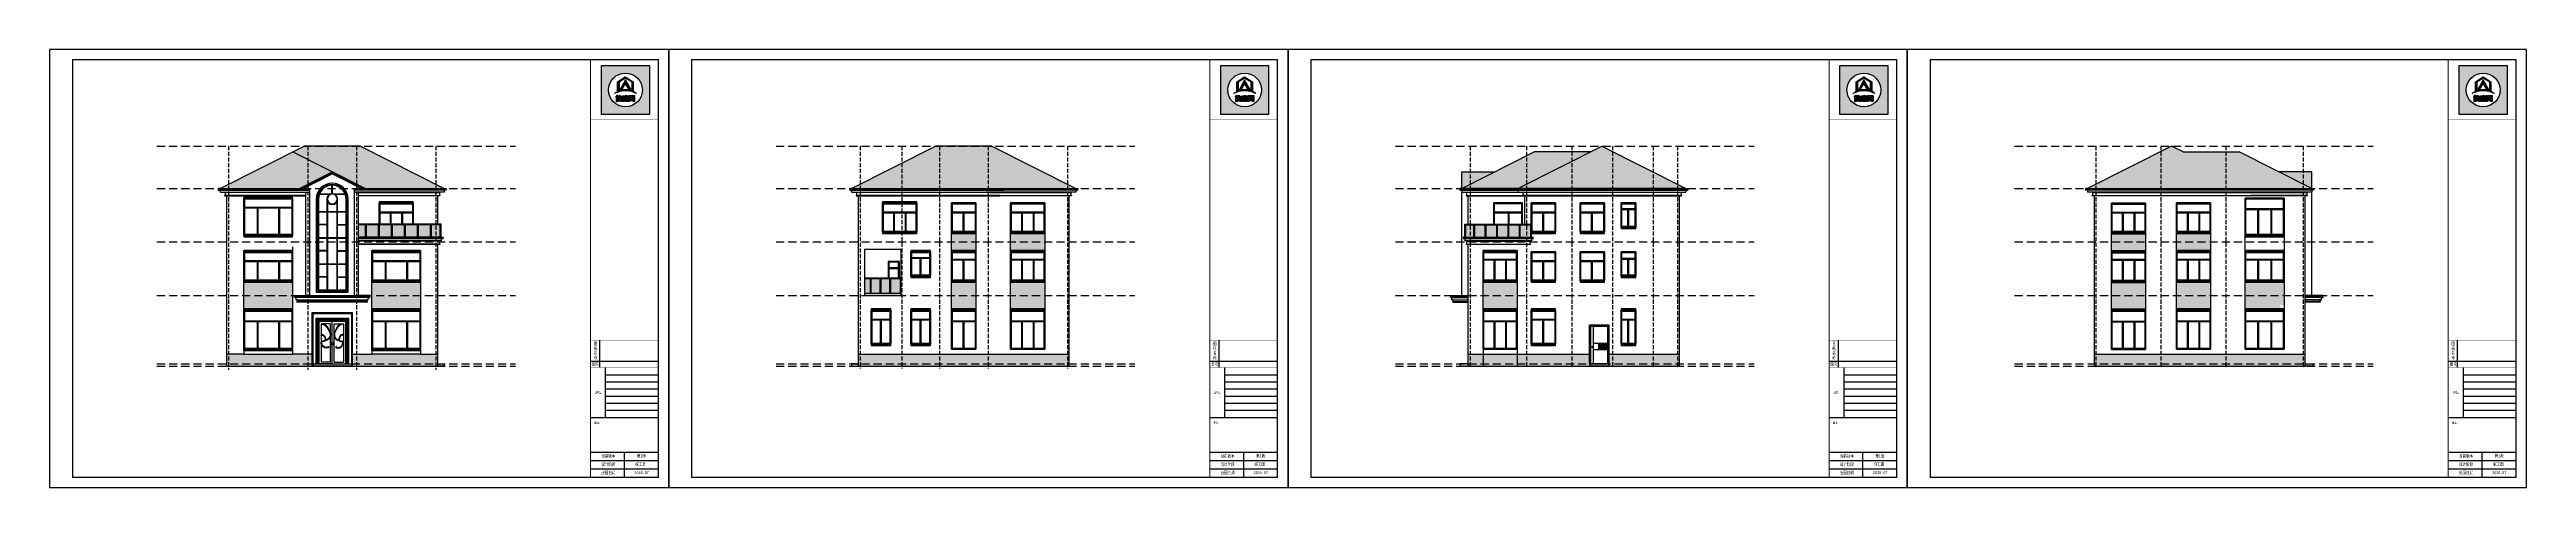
# Model space of a CAD drawing. Header units: millimetres. Extents: x -807114 to 146922, y -468455 to -61603.
# Drawn here: x -225640 to -73155, y -238672 to -211718 of the extents above; entities that cross this region are included whole.
import ezdxf
from ezdxf.enums import TextEntityAlignment as Align

# ---------------------------------------------------------------- set-up
doc = ezdxf.new("R2010")
doc.units = ezdxf.units.MM
doc.header["$LTSCALE"] = 1000
doc.linetypes.add('DASH', pattern=[0.35, 0.25, -0.1])
doc.linetypes.add('HIDDENX2', pattern=[0.75, 0.5, -0.25])
for name, color, linetype in [('_汉字', 7, 'Continuous'), ('PUB_TEXT', 3, 'Continuous'), ('PUB_TITLE', 4, 'Continuous'), ('建-轴', 1, 'Continuous')]:
    doc.layers.add(name, color=color, linetype=linetype)
doc.styles.add('ZDBOX', font='simsun.ttc', dxfattribs={"width": 0.7})
doc.styles.add('宋体', font='simsun.ttc', dxfattribs={"width": 0.8})
pattern_1 = [(0, (0, 0), (240, 240), [48, -192]), (45, (96, 24), (3e-14, 240), [67.88225, -271.529]), (90, (144, 72), (-240, 240), [240]), (135, (192, 24), (-240, 3e-14), [67.88225, -271.529]), (26.56505, (48, 0), (240, 2e-07), [53.664, -482.99231]), (333.43495, (192, 24), (240, -2e-07), [53.664, -482.99231])]

# ---------------------------------------------------------------- blocks, each defined once
blk = doc.blocks.new('sadasfafa')
h = blk.add_hatch(color=252)
h.dxf.hatch_style = 1
h.paths.add_polyline_path([(1853311, -2488040), (1853311, -2490368), (1855639, -2490368), (1855639, -2488040)])
h.paths.add_polyline_path([(1855286, -2489204, 1), (1853664, -2489204, 1)], flags=16)
edge = h.paths.add_edge_path(flags=0)
edge.add_spline(control_points=[(1853945, -2489376), (1853935, -2489385), (1854022, -2489327), (1854064, -2489324), (1854178, -2489280), (1854273, -2489257), (1854375, -2489242), (1854470, -2489236), (1854555, -2489239), (1854630, -2489250), (1854700, -2489259), (1854781, -2489280), (1854854, -2489303), (1854917, -2489335), (1854967, -2489354), (1854993, -2489368), (1855014, -2489382), (1854982, -2489354), (1854965, -2489332), (1854910, -2489297), (1854854, -2489260), (1854784, -2489234), (1854713, -2489206), (1854640, -2489189), (1854569, -2489179), (1854497, -2489176), (1854414, -2489178), (1854321, -2489198), (1854229, -2489222), (1854147, -2489257), (1854080, -2489292), (1854021, -2489325), (1853977, -2489352), (1853953, -2489369), (1853945, -2489376)], knot_values=[0, 0, 0, 0, 114.6701792, 423.6370059, 763.8986699, 1083.683754, 1343.4052394, 1688.0764596, 1952.3268144, 2113.6990549, 2375.6938067, 2595.1886814, 2872.8395413, 3068.1559512, 3238.5921563, 3348.0567625, 3361.0951673, 3431.8058454, 3527.2652608, 3733.2003234, 3952.805082, 4160.2327803, 4398.1287659, 4650.4881327, 4837.1696797, 5050.4283255, 5308.6844968, 5588.1598982, 5913.430939, 6163.1232497, 6398.1392066, 6601.6250784, 6772.5497694, 6871.1499722, 6871.1499722, 6871.1499722, 6871.1499722], degree=3, periodic=1)
h.paths.add_polyline_path([(1854530, -2489580), (1854534, -2489580), (1854534, -2489603), (1854618, -2489603), (1854618, -2489621), (1854481, -2489621), (1854481, -2489650), (1854589, -2489650), (1854599, -2489656), (1854606, -2489666), (1854606, -2489733), (1854600, -2489742), (1854590, -2489750), (1854506, -2489750), (1854514, -2489740), (1854518, -2489731), (1854552, -2489731), (1854558, -2489728), (1854560, -2489721), (1854560, -2489675), (1854558, -2489670), (1854553, -2489667), (1854481, -2489667), (1854481, -2489750), (1854436, -2489750), (1854436, -2489626), (1854433, -2489621), (1854406, -2489621), (1854406, -2489603), (1854488, -2489603), (1854488, -2489590)], flags=0)
h.paths.add_polyline_path([(1854486, -2489468), (1854506, -2489461), (1854506, -2489485), (1854510, -2489489), (1854601, -2489489), (1854609, -2489494), (1854615, -2489502), (1854615, -2489556), (1854607, -2489564), (1854599, -2489569), (1854401, -2489569), (1854394, -2489573), (1854394, -2489750), (1854349, -2489750), (1854349, -2489504), (1854355, -2489495), (1854367, -2489489), (1854462, -2489489), (1854462, -2489474)], flags=0)
h.paths.add_polyline_path([(1854394, -2489554), (1854394, -2489512), (1854404, -2489506), (1854562, -2489506), (1854570, -2489513), (1854570, -2489554)], flags=0)
h.paths.add_polyline_path([(1854214, -2489569), (1854203, -2489632), (1854193, -2489683), (1854194, -2489689), (1854218, -2489689), (1854220, -2489683), (1854214, -2489633), (1854254, -2489614), (1854263, -2489686), (1854263, -2489700), (1854255, -2489709), (1854159, -2489709), (1854150, -2489702), (1854148, -2489692), (1854173, -2489569)], flags=0)
h.paths.add_polyline_path([(1854187, -2489466), (1854213, -2489458), (1854207, -2489496), (1854296, -2489496), (1854305, -2489498), (1854312, -2489505), (1854314, -2489513), (1854314, -2489733), (1854310, -2489741), (1854301, -2489750), (1854231, -2489750), (1854238, -2489741), (1854243, -2489730), (1854261, -2489730), (1854268, -2489727), (1854270, -2489720), (1854270, -2489531), (1854270, -2489526), (1854267, -2489521), (1854260, -2489516), (1854202, -2489516), (1854201, -2489534), (1854196, -2489558), (1854150, -2489558), (1854159, -2489535), (1854165, -2489504), (1854167, -2489471)], flags=0)
h.paths.add_polyline_path([(1854140, -2489544), (1854140, -2489750), (1854114, -2489750), (1854114, -2489544)], flags=0)
h.paths.add_polyline_path([(1854056, -2489544), (1854053, -2489750), (1854031, -2489750), (1854031, -2489544)], flags=0)
h.paths.add_polyline_path([(1854107, -2489459), (1854107, -2489508), (1854139, -2489508), (1854139, -2489527), (1854107, -2489527), (1854107, -2489750), (1854062, -2489750), (1854062, -2489527), (1854029, -2489527), (1854029, -2489508), (1854062, -2489508), (1854062, -2489459)], flags=0)
h.paths.add_polyline_path([(1854209, -2489211), (1854471, -2488714), (1854743, -2489200), (1854618, -2489155), (1854470, -2488913), (1854318, -2489172)], flags=0)
h.paths.add_polyline_path([(1854102, -2488808), (1854470, -2488575), (1854848, -2488810), (1854848, -2489247), (1854790, -2489223), (1854790, -2488832), (1854471, -2488643), (1854168, -2488829), (1854168, -2489231), (1854102, -2489257)], flags=0)
h.paths.add_polyline_path([(1854685, -2489750), (1854641, -2489750), (1854641, -2489488), (1854641, -2489484), (1854646, -2489475), (1854656, -2489467), (1854898, -2489467), (1854907, -2489471), (1854916, -2489478), (1854916, -2489731), (1854908, -2489743), (1854902, -2489750), (1854847, -2489750), (1854858, -2489732), (1854866, -2489731), (1854869, -2489724), (1854869, -2489718), (1854867, -2489718), (1854836, -2489718), (1854826, -2489684), (1854814, -2489718), (1854746, -2489718), (1854736, -2489684), (1854722, -2489718), (1854689, -2489718), (1854689, -2489709), (1854691, -2489709), (1854720, -2489621), (1854685, -2489512)], flags=0)
h.paths.add_polyline_path([(1854779, -2489518), (1854809, -2489621), (1854781, -2489709), (1854777, -2489709), (1854750, -2489621), (1854775, -2489518)], flags=0)
h = blk.add_hatch(color=7)
h.dxf.hatch_style = 1
h.paths.add_polyline_path([(1854102, -2489257), (1854168, -2489231), (1854168, -2488829), (1854471, -2488643), (1854790, -2488832), (1854790, -2489223), (1854848, -2489247), (1854848, -2488810), (1854470, -2488575), (1854102, -2488808)])
h = blk.add_hatch(color=7)
h.dxf.hatch_style = 1
edge = h.paths.add_edge_path()
edge.add_spline(control_points=[(1853945, -2489376), (1853953, -2489369), (1853977, -2489352), (1854021, -2489325), (1854080, -2489292), (1854147, -2489257), (1854229, -2489222), (1854321, -2489198), (1854414, -2489178), (1854497, -2489176), (1854569, -2489179), (1854640, -2489189), (1854713, -2489206), (1854784, -2489234), (1854854, -2489260), (1854910, -2489297), (1854965, -2489332), (1854982, -2489354), (1855014, -2489382), (1854993, -2489368), (1854967, -2489354), (1854917, -2489335), (1854854, -2489303), (1854781, -2489280), (1854700, -2489259), (1854630, -2489250), (1854555, -2489239), (1854470, -2489236), (1854375, -2489242), (1854273, -2489257), (1854178, -2489280), (1854064, -2489324), (1854022, -2489327), (1853935, -2489385), (1853945, -2489376)], knot_values=[0, 0, 0, 0, 98.6002028, 269.5248939, 473.0107656, 708.0267225, 957.7190332, 1282.990074, 1562.4654754, 1820.7216467, 2033.9802925, 2220.6618395, 2473.0212063, 2710.9171919, 2918.3448902, 3137.9496488, 3343.8847114, 3439.3441268, 3510.0548049, 3523.0932098, 3632.5578159, 3802.994021, 3998.3104309, 4275.9612908, 4495.4561655, 4757.4509174, 4918.8231578, 5183.0735126, 5527.7447328, 5787.4662182, 6107.2513023, 6447.5129663, 6756.479793, 6871.1499722, 6871.1499722, 6871.1499722, 6871.1499722], degree=3, periodic=1)
h = blk.add_hatch(color=7)
h.dxf.hatch_style = 1
h.paths.add_polyline_path([(1854062, -2489459), (1854062, -2489508), (1854029, -2489508), (1854029, -2489527), (1854062, -2489527), (1854062, -2489750), (1854107, -2489750), (1854107, -2489527), (1854139, -2489527), (1854139, -2489508), (1854107, -2489508), (1854107, -2489459)])
h = blk.add_hatch(color=7)
h.dxf.hatch_style = 1
h.paths.add_polyline_path([(1854031, -2489544), (1854031, -2489750), (1854053, -2489750), (1854056, -2489544)])
h = blk.add_hatch(color=7)
h.dxf.hatch_style = 1
h.paths.add_polyline_path([(1854114, -2489544), (1854114, -2489750), (1854140, -2489750), (1854140, -2489544)])
h = blk.add_hatch(color=7)
h.dxf.hatch_style = 1
h.paths.add_polyline_path([(1854173, -2489569), (1854148, -2489692), (1854150, -2489702), (1854159, -2489709), (1854255, -2489709), (1854263, -2489700), (1854263, -2489686), (1854254, -2489614), (1854214, -2489633), (1854220, -2489683), (1854218, -2489689), (1854194, -2489689), (1854193, -2489683), (1854203, -2489632), (1854214, -2489569)])
h = blk.add_hatch(color=7)
h.dxf.hatch_style = 1
h.paths.add_polyline_path([(1854167, -2489471), (1854165, -2489504), (1854159, -2489535), (1854150, -2489558), (1854196, -2489558), (1854201, -2489534), (1854202, -2489516), (1854260, -2489516), (1854267, -2489521), (1854270, -2489526), (1854270, -2489531), (1854270, -2489720), (1854268, -2489727), (1854261, -2489730), (1854243, -2489730), (1854238, -2489741), (1854231, -2489750), (1854301, -2489750), (1854310, -2489741), (1854314, -2489733), (1854314, -2489513), (1854312, -2489505), (1854305, -2489498), (1854296, -2489496), (1854207, -2489496), (1854213, -2489458), (1854187, -2489466)])
h = blk.add_hatch(color=7)
h.dxf.hatch_style = 1
h.paths.add_polyline_path([(1854318, -2489172), (1854470, -2488913), (1854618, -2489155), (1854743, -2489200), (1854471, -2488714), (1854209, -2489211)])
h = blk.add_hatch(color=7)
h.dxf.hatch_style = 1
h.paths.add_polyline_path([(1854462, -2489474), (1854462, -2489489), (1854367, -2489489), (1854355, -2489495), (1854349, -2489504), (1854349, -2489750), (1854394, -2489750), (1854394, -2489573), (1854401, -2489569), (1854599, -2489569), (1854607, -2489564), (1854615, -2489556), (1854615, -2489502), (1854609, -2489494), (1854601, -2489489), (1854510, -2489489), (1854506, -2489485), (1854506, -2489461), (1854486, -2489468)])
h.paths.add_polyline_path([(1854394, -2489554), (1854394, -2489512), (1854404, -2489506), (1854562, -2489506), (1854570, -2489513), (1854570, -2489554)], flags=16)
h = blk.add_hatch(color=7)
h.dxf.hatch_style = 1
h.paths.add_polyline_path([(1854488, -2489590), (1854488, -2489603), (1854406, -2489603), (1854406, -2489621), (1854433, -2489621), (1854436, -2489626), (1854436, -2489750), (1854481, -2489750), (1854481, -2489667), (1854553, -2489667), (1854558, -2489670), (1854560, -2489675), (1854560, -2489721), (1854558, -2489728), (1854552, -2489731), (1854518, -2489731), (1854514, -2489740), (1854506, -2489750), (1854590, -2489750), (1854600, -2489742), (1854606, -2489733), (1854606, -2489666), (1854599, -2489656), (1854589, -2489650), (1854481, -2489650), (1854481, -2489621), (1854618, -2489621), (1854618, -2489603), (1854534, -2489603), (1854534, -2489580), (1854530, -2489580)])
h = blk.add_hatch(color=7)
h.dxf.hatch_style = 1
h.paths.add_polyline_path([(1854685, -2489512), (1854685, -2489493), (1854693, -2489483), (1854862, -2489483), (1854869, -2489491), (1854869, -2489724), (1854866, -2489731), (1854858, -2489732), (1854847, -2489750), (1854902, -2489750), (1854908, -2489743), (1854916, -2489731), (1854916, -2489478), (1854907, -2489471), (1854898, -2489467), (1854656, -2489467), (1854646, -2489475), (1854641, -2489484), (1854641, -2489488), (1854641, -2489750), (1854685, -2489750)])
h = blk.add_hatch(color=7)
h.dxf.hatch_style = 1
h.paths.add_polyline_path([(1854866, -2489709), (1854840, -2489621), (1854866, -2489512), (1854836, -2489512), (1854824, -2489558), (1854808, -2489512), (1854745, -2489512), (1854734, -2489557), (1854719, -2489512), (1854689, -2489512), (1854720, -2489621), (1854691, -2489709), (1854689, -2489709), (1854689, -2489710), (1854689, -2489718), (1854722, -2489718), (1854736, -2489684), (1854746, -2489718), (1854814, -2489718), (1854826, -2489684), (1854836, -2489718), (1854867, -2489718), (1854867, -2489709)])
h.paths.add_polyline_path([(1854779, -2489518), (1854809, -2489621), (1854781, -2489709), (1854777, -2489709), (1854750, -2489621), (1854775, -2489518)], flags=16)
for points in [[(1855639, -2488040), (1853311, -2488040), (1853311, -2490368), (1855639, -2490368)], [(1854102, -2489257), (1854102, -2488808), (1854470, -2488575), (1854848, -2488810), (1854848, -2489247), (1854790, -2489223), (1854790, -2488832), (1854471, -2488643), (1854168, -2488829), (1854168, -2489231)], [(1854062, -2489459), (1854107, -2489459), (1854107, -2489508), (1854139, -2489508), (1854139, -2489527), (1854107, -2489527), (1854107, -2489750), (1854062, -2489750), (1854062, -2489527), (1854029, -2489527), (1854029, -2489508), (1854062, -2489508)], [(1854056, -2489544), (1854031, -2489544), (1854031, -2489750), (1854053, -2489750)], [(1854114, -2489544), (1854140, -2489544), (1854140, -2489750), (1854114, -2489750)], [(1854209, -2489211), (1854318, -2489172), (1854470, -2488913), (1854618, -2489155), (1854743, -2489200), (1854471, -2488714)], [(1854462, -2489474), (1854486, -2489468), (1854506, -2489461), (1854506, -2489485), (1854510, -2489489), (1854601, -2489489), (1854609, -2489494), (1854615, -2489502), (1854615, -2489556), (1854607, -2489564), (1854599, -2489569), (1854401, -2489569), (1854394, -2489573), (1854394, -2489750), (1854349, -2489750), (1854349, -2489504), (1854355, -2489495), (1854367, -2489489), (1854462, -2489489)], [(1854394, -2489554), (1854570, -2489554), (1854570, -2489513), (1854562, -2489506), (1854404, -2489506), (1854394, -2489512)], [(1854488, -2489590), (1854530, -2489580), (1854534, -2489580), (1854534, -2489603), (1854618, -2489603), (1854618, -2489621), (1854481, -2489621), (1854481, -2489650), (1854589, -2489650), (1854599, -2489656), (1854606, -2489666), (1854606, -2489733), (1854600, -2489742), (1854590, -2489750), (1854506, -2489750), (1854514, -2489740), (1854518, -2489731), (1854552, -2489731), (1854558, -2489728), (1854560, -2489721), (1854560, -2489675), (1854558, -2489670), (1854553, -2489667), (1854481, -2489667), (1854481, -2489750), (1854436, -2489750), (1854436, -2489626), (1854433, -2489621), (1854406, -2489621), (1854406, -2489603), (1854488, -2489603)], [(1854641, -2489750), (1854641, -2489488), (1854641, -2489484), (1854646, -2489475), (1854656, -2489467), (1854898, -2489467), (1854907, -2489471), (1854916, -2489478), (1854916, -2489731), (1854908, -2489743), (1854902, -2489750), (1854847, -2489750), (1854858, -2489732), (1854866, -2489731), (1854869, -2489724), (1854869, -2489491), (1854862, -2489483), (1854693, -2489483), (1854685, -2489493), (1854685, -2489750)], [(1854775, -2489518), (1854779, -2489518), (1854809, -2489621), (1854781, -2489709), (1854777, -2489709), (1854750, -2489621)]]:
    blk.add_lwpolyline(points, close=True)
for points in [[(1854173, -2489569), (1854214, -2489569), (1854203, -2489632), (1854193, -2489683), (1854194, -2489689), (1854218, -2489689), (1854220, -2489683), (1854214, -2489633), (1854254, -2489614), (1854263, -2489686), (1854263, -2489700), (1854255, -2489709), (1854159, -2489709), (1854150, -2489702), (1854148, -2489692), (1854173, -2489569)], [(1854167, -2489471), (1854187, -2489466), (1854213, -2489458), (1854207, -2489496), (1854296, -2489496), (1854305, -2489498), (1854312, -2489505), (1854314, -2489513), (1854314, -2489733), (1854310, -2489741), (1854301, -2489750), (1854231, -2489750), (1854238, -2489741), (1854243, -2489730), (1854261, -2489730), (1854268, -2489727), (1854270, -2489720), (1854270, -2489531), (1854270, -2489526), (1854267, -2489521), (1854260, -2489516), (1854202, -2489516), (1854201, -2489534), (1854196, -2489558), (1854150, -2489558), (1854150, -2489558), (1854159, -2489535), (1854165, -2489504), (1854167, -2489471)], [(1854866, -2489709), (1854866, -2489709), (1854867, -2489709), (1854867, -2489718), (1854836, -2489718), (1854826, -2489684), (1854814, -2489718), (1854746, -2489718), (1854736, -2489684), (1854722, -2489718), (1854689, -2489718), (1854689, -2489710), (1854689, -2489709), (1854691, -2489709), (1854720, -2489621), (1854689, -2489512)]]:
    blk.add_lwpolyline(points)
at = {"color": 7}
blk.add_lwpolyline([(1854689, -2489512), (1854719, -2489512), (1854734, -2489557), (1854745, -2489512), (1854808, -2489512), (1854824, -2489558), (1854836, -2489512), (1854866, -2489512), (1854840, -2489621), (1854866, -2489709)], dxfattribs=at)
blk.add_circle((1854475, -2489204), 811)
at = {"start_tangent": (-0.7407905, -0.6717362), "end_tangent": (-0.7407905, -0.6717362)}
blk.add_spline([(1853945, -2489376), (1853977, -2489357), (1854071, -2489318), (1854178, -2489282), (1854280, -2489257), (1854365, -2489245), (1854479, -2489238), (1854566, -2489241), (1854619, -2489248), (1854704, -2489261), (1854775, -2489279), (1854861, -2489308), (1854920, -2489335), (1854972, -2489357), (1855003, -2489375), (1855007, -2489377), (1854990, -2489361), (1854968, -2489339), (1854913, -2489299), (1854851, -2489261), (1854787, -2489235), (1854714, -2489208), (1854633, -2489189), (1854572, -2489180), (1854501, -2489177), (1854416, -2489181), (1854326, -2489198), (1854222, -2489227), (1854146, -2489259), (1854077, -2489294), (1854019, -2489327), (1853971, -2489357), (1853945, -2489376)], degree=3, dxfattribs=at)

msp = doc.modelspace()

# ---------------------------------------------------------------- hatches: boundary and pattern name
h = msp.add_hatch()
h.set_pattern_fill('弯瓦屋面', color=20, scale=120)
h.set_pattern_definition(pattern_1)
h.paths.add_polyline_path([(-210676.1, -218019), (-215136.1, -220261.8), (-210256.1, -220261.8), (-208236.1, -219246)])
h.paths.add_polyline_path([(-208236.1, -219246), (-206216.1, -220261.8), (-201336.1, -220261.8), (-206506.3, -217661.8), (-209966.1, -217661.9), (-210676.1, -218019)])
h = msp.add_hatch()
h.set_pattern_fill('弯瓦屋面', color=20, scale=120)
h.set_pattern_definition(pattern_1)
h.paths.add_polyline_path([(-171801.3, -218019), (-176261.3, -220261.8), (-171381.3, -220261.8), (-169361.3, -220261.8)])
h.paths.add_polyline_path([(-169361.3, -220261.8), (-167341.3, -220261.8), (-162461.3, -220261.8), (-167631.5, -217661.8), (-171091.3, -217661.9), (-171801.3, -218019)])
h.paths.add_polyline_path([(-136681.3, -219246), (-138701.2, -219246), (-138701.2, -220261.8)])
h.paths.add_polyline_path([(-138701.2, -220261.8), (-135361.2, -220261.8), (-135241.2, -220261.8), (-130781.2, -218018.9), (-134241.2, -218018.9), (-136681.3, -219246)])
h.paths.add_polyline_path([(-135241.2, -220261.8), (-124901.2, -220261.8), (-130071.2, -217661.8), (-130781.2, -218018.9)])
h.paths.add_polyline_path([(-90836.6, -218018.9), (-94296.6, -218018.9), (-95006.6, -217661.8), (-100176.6, -220261.8), (-86376.6, -220261.8), (-88396.6, -219246)])
h.paths.add_polyline_path([(-86376.6, -220261.8), (-86376.6, -219246), (-88396.6, -219246)])
h = msp.add_hatch()
h.set_pattern_fill('玻璃2', color=4, scale=80)
h.set_pattern_definition([(45, (96, 48), (7e-14, 1221.8805), [480, -288, 480, -288, 192, -418.6253]), (45, (72, 72), (7e-14, 1221.8805), [384, -480, 288, -288, 336, -370.6253]), (45, (72, 144), (7e-14, 1221.8805), [288, -576, 192, -288, 432, -370.6253]), (45, (144, 72), (7e-14, 1221.8805), [288, -576, 240, -1042.6252]), (45, (216, 144), (7e-14, 1221.8805), [144, -720, 96, -1186.6252]), (45, (96, 264), (7e-14, 1221.8805), [96, -720, 96, -384, 240, -610.6253]), (45, (528, 192), (7e-14, 1221.8805), [480, -720, 576, -380.2253]), (45, (528, 120), (7e-14, 1221.8805), [672, -480, 720, -284.2253]), (45, (648, 216), (-1e-13, -1357.645), [480, -672, 384, -610.6253]), (45, (576, 360), (7e-14, 1221.8805), [240, -960, 288, -658.6253]), (45, (720, 288), (7e-14, 1221.8805), [192, -960, 192, -802.6252])])
h.paths.add_polyline_path([(-202136.1, -222511.8), (-202136.1, -223261.8), (-201586.1, -223261.8), (-201586.1, -222511.8)])
h.paths.add_polyline_path([(-202936.1, -222511.8), (-202936.1, -223261.8), (-202186.1, -223261.8), (-202186.1, -222511.8)])
h.paths.add_polyline_path([(-203736.1, -222511.8), (-203736.1, -223261.8), (-202986.1, -223261.8), (-202986.1, -222511.8)])
h.paths.add_polyline_path([(-204536.1, -222511.8), (-204536.1, -223261.8), (-203786.1, -223261.8), (-203786.1, -222511.8)])
h.paths.add_polyline_path([(-205336.1, -222511.8), (-205336.1, -223261.8), (-204586.1, -223261.8), (-204586.1, -222511.8)])
h.paths.add_polyline_path([(-206136.1, -222511.8), (-206136.1, -223261.8), (-205386.1, -223261.8), (-205386.1, -222511.8)])
h.paths.add_polyline_path([(-206616.1, -222511.8), (-206616.1, -223261.8), (-206186.1, -223261.8), (-206186.1, -222511.8)])
h.paths.add_polyline_path([(-173271.3, -225811.8), (-173871.3, -225811.8), (-173871.3, -226711.8), (-173271.3, -226711.8)])
h.paths.add_polyline_path([(-173921.3, -225811.8), (-174471.3, -225811.8), (-174471.3, -226711.8), (-173921.3, -226711.8)])
h.paths.add_polyline_path([(-174521.3, -225811.8), (-175071.3, -225811.8), (-175071.3, -226711.8), (-174521.3, -226711.8)])
h.paths.add_polyline_path([(-175121.3, -225811.8), (-175461.3, -225811.8), (-175461.3, -226711.8), (-175121.3, -226711.8)])
h.paths.add_polyline_path([(-135101.2, -222511.8), (-135101.2, -223261.8), (-134451.2, -223261.8), (-134451.2, -222511.8)])
h.paths.add_polyline_path([(-135801.2, -222511.8), (-135801.2, -223261.8), (-135151.2, -223261.8), (-135151.2, -222511.8)])
h.paths.add_polyline_path([(-136501.2, -222511.8), (-136501.2, -223261.8), (-135851.2, -223261.8), (-135851.2, -222511.8)])
h.paths.add_polyline_path([(-137201.2, -222511.8), (-137201.2, -223261.8), (-136551.2, -223261.8), (-136551.2, -222511.8)])
h.paths.add_polyline_path([(-137901.2, -222511.8), (-137901.2, -223261.8), (-137251.2, -223261.8), (-137251.2, -222511.8)])
h.paths.add_polyline_path([(-138451.2, -222511.8), (-138451.2, -223261.8), (-137951.2, -223261.8), (-137951.2, -222511.8)])
h = msp.add_hatch()
h.set_pattern_fill('AR-SAND', color=43, scale=26)
h.set_pattern_definition([(37.5, (0, 0), (-2.080041, 63.623721), [0, -50.1904, 0, -56.134, 0, -53.6575]), (7.5, (0, 0), (58.438027, 93.187263), [0, -27.0764, 0, -45.2374, 0, -17.3355]), (-32.5, (-40.615, 0), (102.829008, 0.186834), [0, -16.51, 0, -59.436, 0, -77.597]), (-42.5, (-40.615, 0), (99.26234, 28.980812), [0, -8.255, 0, -38.9636, 0, -44.577])])
h.paths.add_polyline_path([(-213676.1, -227681.8), (-210676.1, -227681.8), (-210676.1, -226041.8), (-213676.1, -226041.8)])
h.paths.add_polyline_path([(-213676.1, -227761.8), (-210676.1, -227761.8), (-210676.1, -227681.8), (-213676.1, -227681.8)])
h.paths.add_polyline_path([(-213676.1, -226041.8), (-210676.1, -226041.8), (-210676.1, -225961.8), (-213676.1, -225961.8)])
h.paths.add_polyline_path([(-213676.1, -224161.8), (-210676.1, -224161.8), (-210676.1, -224081.8), (-213676.1, -224081.8)])
h.paths.add_polyline_path([(-205796.1, -227681.8), (-202796.1, -227681.8), (-202796.1, -226041.8), (-205796.1, -226041.8)])
h.paths.add_polyline_path([(-205796.1, -227761.8), (-202796.1, -227761.8), (-202796.1, -227681.8), (-205796.1, -227681.8)])
h.paths.add_polyline_path([(-205796.1, -226041.8), (-202796.1, -226041.8), (-202796.1, -225961.8), (-205796.1, -225961.8)])
h.paths.add_polyline_path([(-170111.3, -227761.8), (-168611.3, -227761.8), (-168611.3, -227681.8), (-170111.3, -227681.8)])
h.paths.add_polyline_path([(-170111.3, -227681.8), (-168611.3, -227681.8), (-168611.3, -226861.8), (-170111.3, -226861.8)])
h.paths.add_polyline_path([(-170111.3, -226861.8), (-168611.3, -226861.8), (-168611.3, -226041.8), (-170111.3, -226041.8)])
h.paths.add_polyline_path([(-170111.3, -226041.8), (-168611.3, -226041.8), (-168611.3, -225961.8), (-170111.3, -225961.8)])
h.paths.add_polyline_path([(-166471.3, -226861.8), (-164371.3, -226861.8), (-164371.3, -226041.8), (-166471.3, -226041.8)])
h.paths.add_polyline_path([(-166471.3, -227681.8), (-164371.3, -227681.8), (-164371.3, -226861.8), (-166471.3, -226861.8)])
h.paths.add_polyline_path([(-166471.3, -227761.8), (-164371.3, -227761.8), (-164371.3, -227681.8), (-166471.3, -227681.8)])
h.paths.add_polyline_path([(-166471.3, -226041.8), (-164371.3, -226041.8), (-164371.3, -225961.8), (-166471.3, -225961.8)])
h.paths.add_polyline_path([(-170111.3, -224081.8), (-168611.3, -224081.8), (-168611.3, -223561.8), (-170111.3, -223561.8)])
h.paths.add_polyline_path([(-170111.3, -223561.8), (-168611.3, -223561.8), (-168611.3, -223041.8), (-170111.3, -223041.8)])
h.paths.add_polyline_path([(-170111.3, -222961.8), (-170111.3, -223041.8), (-168611.3, -223041.8), (-168611.3, -222961.8)])
h.paths.add_polyline_path([(-170111.3, -224161.8), (-168611.3, -224161.8), (-168611.3, -224081.8), (-170111.3, -224081.8)])
h.paths.add_polyline_path([(-166471.3, -224081.8), (-164371.3, -224081.8), (-164371.3, -223561.8), (-166471.3, -223561.8)])
h.paths.add_polyline_path([(-166471.3, -223561.8), (-164371.3, -223561.8), (-164371.3, -223041.8), (-166471.3, -223041.8)])
h.paths.add_polyline_path([(-166471.3, -222961.8), (-166471.3, -223041.8), (-164371.3, -223041.8), (-164371.3, -222961.8)])
h.paths.add_polyline_path([(-166471.3, -224161.8), (-164371.3, -224161.8), (-164371.3, -224081.8), (-166471.3, -224081.8)])
h.paths.add_polyline_path([(-175861.3, -230461.8), (-175861.3, -231211.8), (-162861.3, -231211.8), (-162861.3, -230461.8)])
h.paths.add_polyline_path([(-173271.3, -226711.8), (-173871.3, -226711.8), (-173921.3, -226711.8), (-174471.3, -226711.8), (-174521.3, -226711.8), (-175071.3, -226711.8), (-175121.3, -226711.8), (-175461.3, -226711.8), (-175461.3, -226861.8), (-173221.3, -226861.8), (-173221.3, -226711.8)])
h.paths.add_polyline_path([(-138301.2, -230461.8), (-138301.2, -231211.8), (-137391.2, -231211.8), (-137391.2, -230461.8)])
h.paths.add_polyline_path([(-129641.2, -230461.8), (-129641.2, -231061.8), (-129641.2, -231211.8), (-125301.2, -231211.8), (-125301.2, -230461.8)])
h.paths.add_polyline_path([(-137391.2, -227681.8), (-135291.2, -227681.8), (-135291.2, -226041.8), (-137391.2, -226041.8)])
h.paths.add_polyline_path([(-137391.2, -226041.8), (-135291.2, -226041.8), (-135291.2, -225961.8), (-137391.2, -225961.8)])
h.paths.add_polyline_path([(-137391.2, -227761.8), (-135291.2, -227761.8), (-135291.2, -227681.8), (-137391.2, -227681.8)])
h.paths.add_polyline_path([(-99776.6, -230461.8), (-99776.6, -231211.8), (-86776.6, -231211.8), (-86776.6, -231061.8), (-86776.6, -230461.8)])
h.paths.add_polyline_path([(-137391.2, -231061.8), (-135291.2, -231061.8), (-135291.2, -230461.8), (-137391.2, -230461.8)])
h.paths.add_polyline_path([(-137391.2, -231211.8), (-135291.2, -231211.8), (-135291.2, -231061.8), (-137391.2, -231061.8)])
h.paths.add_polyline_path([(-90476.6, -227681.8), (-88156.6, -227681.8), (-88376.6, -227461.8), (-88076.6, -227461.8), (-88076.6, -226861.8), (-90476.6, -226861.8)])
h.paths.add_polyline_path([(-90476.6, -226861.8), (-88076.6, -226861.8), (-88076.6, -226041.8), (-90476.6, -226041.8)])
h.paths.add_polyline_path([(-94706.6, -226861.8), (-92606.6, -226861.8), (-92606.6, -226041.8), (-94706.6, -226041.8)])
h.paths.add_polyline_path([(-94706.6, -227681.8), (-92606.6, -227681.8), (-92606.6, -226861.8), (-94706.6, -226861.8)])
h.paths.add_polyline_path([(-94706.6, -224081.8), (-92606.6, -224081.8), (-92606.6, -223561.8), (-94706.6, -223561.8)])
h.paths.add_polyline_path([(-94706.6, -223561.8), (-92606.6, -223561.8), (-92606.6, -223041.8), (-94706.6, -223041.8)])
h.paths.add_polyline_path([(-98706.6, -223561.8), (-96606.6, -223561.8), (-96606.6, -223057.6), (-98706.6, -223057.6)])
h.paths.add_polyline_path([(-98706.6, -224097.6), (-96606.6, -224097.6), (-96606.6, -223561.8), (-98706.6, -223561.8)])
h.paths.add_polyline_path([(-98706.6, -226861.8), (-96606.6, -226861.8), (-96606.6, -226057.6), (-98706.6, -226057.6)])
h.paths.add_polyline_path([(-98706.6, -227697.6), (-96606.6, -227697.6), (-96606.6, -226861.8), (-98706.6, -226861.8)])
h.paths.add_polyline_path([(-201856.1, -231061.8), (-201736.1, -231061.8), (-201736.1, -230461.8), (-201856.1, -230461.8)])
h.paths.add_polyline_path([(-201856.1, -231211.8), (-201736.1, -231211.8), (-201736.1, -231061.8), (-201856.1, -231061.8)])
h.paths.add_polyline_path([(-206736.1, -230461.8), (-206736.1, -231061.8), (-201856.1, -231061.8), (-201856.1, -230461.8), (-202442.7, -230461.8), (-202796.1, -230461.8), (-204259.1, -230461.8), (-205796.1, -230461.8)])
h.paths.add_polyline_path([(-201856.1, -231061.8), (-206736.1, -231061.8), (-206736.1, -231211.8), (-201856.1, -231211.8)])
h.paths.add_polyline_path([(-207006.1, -231211.8), (-206736.1, -231211.8), (-206736.1, -231061.8), (-207006.1, -231061.8)])
h.paths.add_polyline_path([(-207006.1, -230461.8), (-207006.1, -231061.8), (-206736.1, -231061.8), (-206736.1, -230461.8)])
h.paths.add_polyline_path([(-209736.1, -231061.8), (-209466.1, -231061.8), (-209466.1, -230461.8), (-209736.1, -230461.8)])
h.paths.add_polyline_path([(-209736.1, -231211.8), (-209466.1, -231211.8), (-209466.1, -231061.8), (-209736.1, -231061.8)])
h.paths.add_polyline_path([(-209736.1, -231061.8), (-214616.1, -231061.8), (-214616.1, -231211.8), (-209736.1, -231211.8)])
h.paths.add_polyline_path([(-214616.1, -230461.8), (-214616.1, -231061.8), (-209736.1, -231061.8), (-209736.1, -230461.8), (-210676.1, -230461.8), (-213676.1, -230461.8)])
h.paths.add_polyline_path([(-214736.1, -230461.8), (-214736.1, -231061.8), (-214616.1, -231061.8), (-214616.1, -230461.8)])
h.paths.add_polyline_path([(-214736.1, -231211.8), (-214616.1, -231211.8), (-214616.1, -231061.8), (-214736.1, -231061.8)])
h.paths.add_polyline_path([(-131921.2, -231061.8), (-130841.2, -231061.8), (-130841.2, -230461.8), (-131921.2, -230461.8)])
h.paths.add_polyline_path([(-131921.2, -231211.8), (-130841.2, -231211.8), (-130841.2, -231061.8), (-131921.2, -231061.8)])
h.paths.add_polyline_path([(-131921.2, -231211.8), (-131921.2, -231061.8), (-134721.2, -231061.8), (-134721.2, -231211.8)])
h.paths.add_polyline_path([(-134721.2, -231061.8), (-131921.2, -231061.8), (-131921.2, -230461.8), (-134721.2, -230461.8)])
h.paths.add_polyline_path([(-134721.2, -230461.8), (-135291.2, -230461.8), (-135291.2, -231061.8), (-134721.2, -231061.8)])
h.paths.add_polyline_path([(-135291.2, -231211.8), (-134721.2, -231211.8), (-134721.2, -231061.8), (-135291.2, -231061.8)])
h = msp.add_hatch()
h.set_pattern_fill('_USER', color=37, scale=30, style=0, pattern_type=0)
h.set_pattern_definition([(0, (-169177.91, -248907.117), (0, 34.285714), [])])
h.paths.add_polyline_path([(-129721.2, -229800.7), (-130312.1, -229800.7), (-130312.1, -230178.4), (-129721.2, -230178.4)])
h = msp.add_hatch()
h.set_pattern_fill('AR-SAND', color=253, scale=12)
h.set_pattern_definition([(37.5, (0, 0), (-0.9600188, 29.3647942), [0, -23.1648, 0, -25.908, 0, -24.765]), (7.5, (0, 0), (26.971397, 43.009506), [0, -12.4968, 0, -20.8788, 0, -8.001]), (-32.5, (-18.745, 0), (47.4595422, 0.086231), [0, -7.62, 0, -27.432, 0, -35.814]), (-42.5, (-18.745, 0), (45.813387, 13.3757594), [0, -3.81, 0, -17.9832, 0, -20.574])])
h.paths.add_polyline_path([(-207056.1, -231061.8), (-207236.1, -231061.8), (-207286.1, -231061.8), (-207336.1, -231061.8), (-207416.1, -231061.8), (-208236.1, -231061.8), (-209056.1, -231061.8), (-209136.1, -231061.8), (-209186.1, -231061.8), (-209236.1, -231061.8), (-209416.1, -231061.8), (-209416.1, -231211.8), (-207056.1, -231211.8)])
h.paths.add_polyline_path([(-129641.2, -231211.8), (-129641.2, -231061.8), (-130841.2, -231061.8), (-130841.2, -231211.8)])
h.paths.add_polyline_path([(-201736.1, -231211.8), (-201336.1, -231211.8), (-201336.1, -231061.8), (-201736.1, -231061.8)])
h.paths.add_polyline_path([(-175861.3, -231061.8), (-176261.3, -231061.8), (-176261.3, -231211.8), (-175861.3, -231211.8)])
h.paths.add_polyline_path([(-138801.2, -231061.8), (-138801.2, -231211.8), (-138301.2, -231211.8), (-138301.2, -231061.8)])
h.paths.add_polyline_path([(-86776.6, -231061.8), (-86776.6, -231211.8), (-86276.6, -231211.8), (-86276.6, -231061.8)])

# ---------------------------------------------------------------- linework, layer by layer
at = {"color": 252, "linetype": 'HIDDENX2'}
for p, q in [((-219030.5, -217661.8), (-196951.3, -217661.8)), ((-180909.1, -217661.8), (-158829.9, -217661.8)), ((-142787.7, -217661.8), (-120708.5, -217661.8)), ((-104666.3, -217661.8), (-82587.1, -217661.8)), ((-219030.5, -220261.8), (-196951.3, -220261.8)), ((-180909.1, -220261.8), (-158829.9, -220261.8)), ((-142787.7, -220261.8), (-120708.5, -220261.8)), ((-104666.3, -220261.8), (-82587.1, -220261.8)), ((-219030.5, -223561.8), (-196951.3, -223561.8)), ((-180909.1, -223561.8), (-158829.9, -223561.8)), ((-142787.7, -223561.8), (-120708.5, -223561.8)), ((-104666.3, -223561.8), (-82587.1, -223561.8)), ((-219030.5, -226861.8), (-196951.3, -226861.8)), ((-180909.1, -226861.8), (-158829.9, -226861.8)), ((-142787.7, -226861.8), (-120708.5, -226861.8)), ((-104666.3, -226861.8), (-82587.1, -226861.8)), ((-219030.5, -231061.8), (-196951.3, -231061.8)), ((-219030.5, -231211.8), (-196951.3, -231211.8)), ((-180909.1, -231061.8), (-158829.9, -231061.8)), ((-180909.1, -231211.8), (-158829.9, -231211.8)), ((-142787.7, -231061.8), (-120708.5, -231061.8)), ((-142787.7, -231211.8), (-120708.5, -231211.8)), ((-104666.3, -231061.8), (-82587.1, -231061.8)), ((-104666.3, -231211.8), (-82587.1, -231211.8))]:
    msp.add_line(p, q, dxfattribs=at)
for p, q in [((-215136.1, -220261.8), (-209966.1, -217661.9)), ((-206216.1, -220261.8), (-210676.1, -218019)), ((-206506.1, -217661.9), (-209966.1, -217661.9)), ((-206506.1, -217661.9), (-201336.1, -220261.8)), ((-176261.3, -220261.8), (-171091.3, -217661.9)), ((-167631.3, -217661.9), (-171091.3, -217661.9)), ((-167631.3, -217661.9), (-162461.3, -220261.8)), ((-138701.2, -220261.8), (-134241.2, -218018.9)), ((-135241.2, -220261.8), (-130071.2, -217661.8)), ((-130781.2, -218018.9), (-134241.2, -218018.9)), ((-130071.2, -217661.8), (-124901.2, -220261.8)), ((-95006.6, -217661.8), (-100176.6, -220261.8)), ((-94296.6, -218018.9), (-95006.6, -217661.8)), ((-94296.6, -218018.9), (-90836.6, -218018.9)), ((-86376.6, -220261.8), (-90836.6, -218018.9)), ((-210256.1, -220261.8), (-208236.1, -219246)), ((-210189.3, -220261.8), (-208236.1, -219279.6)), ((-210122.5, -220261.8), (-208236.1, -219313.2)), ((-210011.2, -220261.8), (-208236.1, -219369.2)), ((-206282.8, -220261.8), (-208236.1, -219279.6)), ((-206349.6, -220261.8), (-208236.1, -219313.2)), ((-206460.9, -220261.8), (-208236.1, -219369.2)), ((-138701.2, -219246), (-136681.3, -219246)), ((-138701.2, -220261.8), (-138701.2, -219246)), ((-86376.6, -219246), (-88396.6, -219246)), ((-86376.6, -220261.8), (-86376.6, -219246)), ((-215136.1, -220261.8), (-215256.1, -220261.8)), ((-215256.1, -220261.8), (-215256.1, -220291.8)), ((-215256.1, -220291.8), (-209616.1, -220291.8)), ((-209616.1, -220341.8), (-215256.1, -220341.8)), ((-215256.1, -220341.8), (-215256.1, -220371.8)), ((-215256.1, -220371.8), (-209616.1, -220371.8)), ((-215206.1, -220291.8), (-215206.1, -220341.8)), ((-215136.1, -220261.8), (-209616.1, -220261.8)), ((-215136.1, -220371.8), (-215136.1, -220491.8)), ((-215136.1, -220491.8), (-214836.1, -220491.8)), ((-209856.1, -220691.8), (-214866.1, -220691.8)), ((-214866.1, -220691.8), (-214866.1, -220721.8)), ((-214866.1, -220721.8), (-209856.1, -220721.8)), ((-214856.1, -220511.8), (-214856.1, -220491.8)), ((-209856.1, -220511.8), (-214856.1, -220511.8)), ((-214836.1, -220491.8), (-209616.1, -220491.8)), ((-214836.1, -220511.8), (-214836.1, -220691.8)), ((-214736.1, -220721.8), (-214736.1, -231211.8)), ((-210676.1, -220781.8), (-213676.1, -220781.8)), ((-213676.1, -220781.8), (-213676.1, -223241.8)), ((-210676.1, -220861.8), (-213676.1, -220861.8)), ((-210676.1, -223241.8), (-210676.1, -220781.8)), ((-209856.1, -226861.8), (-209856.1, -220491.8)), ((-209616.1, -226861.8), (-209616.1, -220261.8)), ((-209136.1, -226561.8), (-209136.1, -220921.8)), ((-207336.1, -226561.8), (-207336.1, -220921.8)), ((-206856.1, -226861.8), (-206856.1, -220261.8)), ((-206856.1, -220261.8), (-201336.1, -220261.8)), ((-201216.1, -220291.8), (-206856.1, -220291.8)), ((-206856.1, -220341.8), (-201216.1, -220341.8)), ((-201216.1, -220371.8), (-206856.1, -220371.8)), ((-201336.1, -220491.8), (-206856.1, -220491.8)), ((-206616.1, -226861.8), (-206616.1, -220491.8)), ((-206616.1, -220511.8), (-201616.1, -220511.8)), ((-206616.1, -220691.8), (-201606.1, -220691.8)), ((-201606.1, -220721.8), (-206616.1, -220721.8)), ((-203246.1, -221081.8), (-205346.1, -221081.8)), ((-205346.1, -221081.8), (-205346.1, -222461.8)), ((-203246.1, -222461.8), (-203246.1, -221081.8)), ((-201736.1, -222461.8), (-201736.1, -220721.8)), ((-201636.1, -220511.8), (-201636.1, -220691.8)), ((-201616.1, -220511.8), (-201616.1, -220491.8)), ((-201606.1, -220691.8), (-201606.1, -220721.8)), ((-201336.1, -220261.8), (-201216.1, -220261.8)), ((-201336.1, -220371.8), (-201336.1, -220491.8)), ((-201266.1, -220291.8), (-201266.1, -220341.8)), ((-201216.1, -220261.8), (-201216.1, -220291.8)), ((-201216.1, -220341.8), (-201216.1, -220371.8)), ((-176261.3, -220261.8), (-176381.3, -220261.8)), ((-176381.3, -220261.8), (-176381.3, -220291.8)), ((-176381.3, -220291.8), (-166897.2, -220291.8)), ((-166897.2, -220341.8), (-176381.3, -220341.8)), ((-176381.3, -220341.8), (-176381.3, -220371.8)), ((-176381.3, -220371.8), (-166897.2, -220371.8)), ((-176331.3, -220291.8), (-176331.3, -220341.8)), ((-176261.3, -220261.8), (-166897.2, -220261.8)), ((-176261.3, -220371.8), (-176261.3, -220491.8)), ((-176261.3, -220491.8), (-175961.3, -220491.8)), ((-167137.2, -220691.8), (-175991.3, -220691.8)), ((-175991.3, -220691.8), (-175991.3, -220721.8)), ((-175991.3, -220721.8), (-167137.2, -220721.8)), ((-175981.3, -220511.8), (-175981.3, -220491.8)), ((-167137.2, -220511.8), (-175981.3, -220511.8)), ((-175961.3, -220491.8), (-166897.2, -220491.8)), ((-175961.3, -220511.8), (-175961.3, -220691.8)), ((-175861.3, -220721.8), (-175861.3, -231211.8)), ((-172251.3, -221081.8), (-174351.3, -221081.8)), ((-174351.3, -221081.8), (-174351.3, -223041.8)), ((-172251.3, -223041.8), (-172251.3, -221081.8)), ((-167981.3, -220261.8), (-162461.3, -220261.8)), ((-162341.3, -220291.8), (-167981.3, -220291.8)), ((-167981.3, -220341.8), (-162341.3, -220341.8)), ((-162341.3, -220371.8), (-167981.3, -220371.8)), ((-162461.3, -220491.8), (-167981.3, -220491.8)), ((-167741.3, -220511.8), (-162741.3, -220511.8)), ((-167741.3, -220691.8), (-162731.3, -220691.8)), ((-162731.3, -220721.8), (-167741.3, -220721.8)), ((-162861.3, -231211.8), (-162861.3, -220721.8)), ((-162761.3, -220511.8), (-162761.3, -220691.8)), ((-162741.3, -220511.8), (-162741.3, -220491.8)), ((-162731.3, -220691.8), (-162731.3, -220721.8)), ((-162461.3, -220261.8), (-162341.3, -220261.8)), ((-162461.3, -220371.8), (-162461.3, -220491.8)), ((-162391.3, -220291.8), (-162391.3, -220341.8)), ((-162341.3, -220261.8), (-162341.3, -220291.8)), ((-162341.3, -220341.8), (-162341.3, -220371.8)), ((-138701.2, -220261.8), (-138821.2, -220261.8)), ((-138821.2, -220261.8), (-138821.2, -220291.8)), ((-135361.2, -220291.8), (-138821.2, -220291.8)), ((-138821.2, -220341.8), (-138821.2, -220371.8)), ((-138821.2, -220341.8), (-135361.2, -220341.8)), ((-138821.2, -220371.8), (-135361.2, -220371.8)), ((-138771.2, -220291.8), (-138771.2, -220341.8)), ((-124901.2, -220261.8), (-138701.2, -220261.8)), ((-138701.2, -220371.8), (-138701.2, -220491.8)), ((-138701.2, -226861.8), (-138701.2, -220491.8)), ((-138701.2, -220491.8), (-135241.2, -220491.8)), ((-138431.2, -220691.8), (-138431.2, -220721.8)), ((-138431.2, -220691.8), (-134971.2, -220691.8)), ((-138431.2, -220721.8), (-134971.2, -220721.8)), ((-138421.2, -220511.8), (-138421.2, -220491.8)), ((-134961.2, -220511.8), (-138421.2, -220511.8)), ((-138401.2, -220511.8), (-138401.2, -220691.8)), ((-138301.2, -222461.8), (-138301.2, -220721.8)), ((-135241.2, -220261.8), (-135361.2, -220261.8)), ((-135361.2, -220261.8), (-135361.2, -220291.8)), ((-135361.2, -220291.8), (-124781.2, -220291.8)), ((-135361.2, -220341.8), (-135361.2, -220371.8)), ((-124781.2, -220341.8), (-135361.2, -220341.8)), ((-135361.2, -220371.8), (-124781.2, -220371.8)), ((-135311.2, -220291.8), (-135311.2, -220341.8)), ((-135241.2, -220371.8), (-135241.2, -220491.8)), ((-135241.2, -220491.8), (-124901.2, -220491.8)), ((-134971.2, -220691.8), (-134971.2, -220721.8)), ((-125171.2, -220691.8), (-134971.2, -220691.8)), ((-134971.2, -220721.8), (-125171.2, -220721.8)), ((-134961.2, -220511.8), (-134961.2, -220491.8)), ((-125181.2, -220511.8), (-134961.2, -220511.8)), ((-134941.2, -220511.8), (-134941.2, -220691.8)), ((-134841.2, -220721.8), (-134841.2, -222461.8)), ((-125301.2, -231211.8), (-125301.2, -220721.8)), ((-125201.2, -220511.8), (-125201.2, -220691.8)), ((-125181.2, -220511.8), (-125181.2, -220491.8)), ((-125171.2, -220691.8), (-125171.2, -220721.8)), ((-124901.2, -220261.8), (-124781.2, -220261.8)), ((-124901.2, -220371.8), (-124901.2, -220491.8)), ((-124831.2, -220291.8), (-124831.2, -220341.8)), ((-124781.2, -220261.8), (-124781.2, -220291.8)), ((-124781.2, -220341.8), (-124781.2, -220371.8)), ((-100176.6, -220261.8), (-100296.6, -220261.8)), ((-100296.6, -220261.8), (-100296.6, -220291.8)), ((-89716.6, -220291.8), (-100296.6, -220291.8)), ((-100296.6, -220341.8), (-100296.6, -220371.8)), ((-100296.6, -220341.8), (-89716.6, -220341.8)), ((-89716.6, -220371.8), (-100296.6, -220371.8)), ((-100246.6, -220291.8), (-100246.6, -220341.8)), ((-100176.6, -220261.8), (-86376.6, -220261.8)), ((-100176.6, -220371.8), (-100176.6, -220491.8)), ((-89836.6, -220491.8), (-100176.6, -220491.8)), ((-99906.6, -220691.8), (-99906.6, -220721.8)), ((-99906.6, -220691.8), (-90106.6, -220691.8)), ((-90106.6, -220721.8), (-99906.6, -220721.8)), ((-99896.6, -220511.8), (-99896.6, -220491.8)), ((-99896.6, -220511.8), (-90116.6, -220511.8)), ((-99876.6, -220511.8), (-99876.6, -220691.8)), ((-99776.6, -220721.8), (-99776.6, -231211.8)), ((-88076.6, -220861.8), (-90476.6, -220861.8)), ((-90476.6, -220861.8), (-90476.6, -223241.8)), ((-90116.6, -220511.8), (-86656.6, -220511.8)), ((-86646.6, -220691.8), (-90106.6, -220691.8)), ((-86646.6, -220721.8), (-90106.6, -220721.8)), ((-86376.6, -220491.8), (-89836.6, -220491.8)), ((-89716.6, -220291.8), (-86256.6, -220291.8)), ((-86256.6, -220341.8), (-89716.6, -220341.8)), ((-86256.6, -220371.8), (-89716.6, -220371.8)), ((-88076.6, -223241.8), (-88076.6, -220861.8)), ((-86776.6, -231211.8), (-86776.6, -220721.8)), ((-86676.6, -220511.8), (-86676.6, -220691.8)), ((-86656.6, -220511.8), (-86656.6, -220491.8)), ((-86646.6, -220691.8), (-86646.6, -220721.8)), ((-86376.6, -220261.8), (-86256.6, -220261.8)), ((-86376.6, -220371.8), (-86376.6, -220491.8)), ((-86376.6, -226861.8), (-86376.6, -220491.8)), ((-86306.6, -220291.8), (-86306.6, -220341.8)), ((-86256.6, -220261.8), (-86256.6, -220291.8)), ((-86256.6, -220341.8), (-86256.6, -220371.8)), ((-201536.1, -222461.8), (-206616.1, -222461.8)), ((-201586.1, -222511.8), (-206616.1, -222511.8)), ((-203246.1, -221161.8), (-205346.1, -221161.8)), ((-201586.1, -223261.8), (-201586.1, -222461.8)), ((-201536.1, -223261.8), (-201536.1, -222461.8)), ((-172251.3, -221161.8), (-174351.3, -221161.8)), ((-168611.3, -221161.8), (-170111.3, -221161.8)), ((-170111.3, -221161.8), (-170111.3, -223041.8)), ((-168611.3, -223041.8), (-168611.3, -221161.8)), ((-164371.3, -221161.8), (-166471.3, -221161.8)), ((-166471.3, -221161.8), (-166471.3, -223041.8)), ((-164371.3, -223041.8), (-164371.3, -221161.8)), ((-138501.2, -223261.8), (-138501.2, -222461.8)), ((-138501.2, -222461.8), (-134401.2, -222461.8)), ((-138451.2, -223261.8), (-138451.2, -222461.8)), ((-138451.2, -222511.8), (-134451.2, -222511.8)), ((-134951.2, -221161.8), (-136751.2, -221161.8)), ((-136751.2, -221161.8), (-136751.2, -222461.8)), ((-135001.2, -221211.8), (-136701.2, -221211.8)), ((-136701.2, -221211.8), (-136701.2, -222461.8)), ((-135001.2, -222461.8), (-135001.2, -221211.8)), ((-134951.2, -222461.8), (-134951.2, -221161.8)), ((-134451.2, -223261.8), (-134451.2, -222461.8)), ((-132921.2, -221161.8), (-134421.2, -221161.8)), ((-134421.2, -221161.8), (-134421.2, -223041.8)), ((-134401.2, -223261.8), (-134401.2, -222461.8)), ((-132921.2, -223041.8), (-132921.2, -221161.8)), ((-129921.2, -221161.8), (-131421.2, -221161.8)), ((-131421.2, -221161.8), (-131421.2, -223041.8)), ((-129921.2, -223041.8), (-129921.2, -221161.8)), ((-127991.2, -221161.8), (-128891.2, -221161.8)), ((-128891.2, -221161.8), (-128891.2, -222741.8)), ((-127991.2, -222741.8), (-127991.2, -221161.8)), ((-96606.6, -221177.6), (-98706.6, -221177.6)), ((-98706.6, -221177.6), (-98706.6, -223057.6)), ((-96606.6, -223057.6), (-96606.6, -221177.6)), ((-92606.6, -221161.8), (-94706.6, -221161.8)), ((-94706.6, -221161.8), (-94706.6, -223041.8)), ((-92606.6, -223041.8), (-92606.6, -221161.8)), ((-213676.1, -223161.8), (-210676.1, -223161.8)), ((-213676.1, -223241.8), (-210676.1, -223241.8)), ((-210676.1, -224081.8), (-213676.1, -224081.8)), ((-213676.1, -224081.8), (-213676.1, -226041.8)), ((-210676.1, -226041.8), (-210676.1, -224081.8)), ((-201536.1, -223261.8), (-206616.1, -223261.8)), ((-201416.1, -223371.8), (-206616.1, -223371.8)), ((-201536.1, -223491.8), (-206616.1, -223491.8)), ((-201606.1, -223721.8), (-206616.1, -223721.8)), ((-202796.1, -224081.8), (-205796.1, -224081.8)), ((-205796.1, -224081.8), (-205796.1, -226041.8)), ((-202796.1, -226041.8), (-202796.1, -224081.8)), ((-201736.1, -231211.8), (-201736.1, -223721.8)), ((-201636.1, -223511.8), (-201636.1, -223691.8)), ((-201616.1, -223511.8), (-201616.1, -223491.8)), ((-201606.1, -223691.8), (-201606.1, -223721.8)), ((-201536.1, -223261.8), (-201416.1, -223261.8)), ((-201536.1, -223371.8), (-201536.1, -223491.8)), ((-201466.1, -223291.8), (-201466.1, -223341.8)), ((-201416.1, -223261.8), (-201416.1, -223291.8)), ((-201416.1, -223341.8), (-201416.1, -223371.8)), ((-175461.3, -224011.8), (-173221.3, -224011.8)), ((-175461.3, -224011.8), (-175461.3, -226861.8)), ((-174351.3, -222961.8), (-172251.3, -222961.8)), ((-174351.3, -223041.8), (-172251.3, -223041.8)), ((-173221.3, -226861.8), (-173221.3, -224011.8)), ((-171411.3, -224081.8), (-172611.3, -224081.8)), ((-172611.3, -224081.8), (-172611.3, -225741.8)), ((-171411.3, -225741.8), (-171411.3, -224081.8)), ((-170111.3, -222961.8), (-168611.3, -222961.8)), ((-170111.3, -223041.8), (-168611.3, -223041.8)), ((-168611.3, -224081.8), (-170111.3, -224081.8)), ((-170111.3, -224081.8), (-170111.3, -226041.8)), ((-168611.3, -226041.8), (-168611.3, -224081.8)), ((-166471.3, -222961.8), (-164371.3, -222961.8)), ((-166471.3, -223041.8), (-164371.3, -223041.8)), ((-164371.3, -224081.8), (-166471.3, -224081.8)), ((-166471.3, -224081.8), (-166471.3, -226041.8)), ((-164371.3, -226041.8), (-164371.3, -224081.8)), ((-138501.2, -223261.8), (-138621.2, -223261.8)), ((-138621.2, -223261.8), (-138621.2, -223291.8)), ((-138621.2, -223341.8), (-138621.2, -223371.8)), ((-134281.2, -223371.8), (-138621.2, -223371.8)), ((-138571.2, -223291.8), (-138571.2, -223341.8)), ((-138501.2, -223261.8), (-134401.2, -223261.8)), ((-138501.2, -223371.8), (-138501.2, -223491.8)), ((-138431.2, -223691.8), (-138431.2, -223721.8)), ((-134471.2, -223721.8), (-138431.2, -223721.8)), ((-138421.2, -223511.8), (-138421.2, -223491.8)), ((-138421.2, -223511.8), (-134481.2, -223511.8)), ((-138401.2, -223511.8), (-138401.2, -223691.8)), ((-138301.2, -231211.8), (-138301.2, -223721.8)), ((-135291.2, -224081.8), (-137391.2, -224081.8)), ((-137391.2, -224081.8), (-137391.2, -226041.8)), ((-135291.2, -226041.8), (-135291.2, -224081.8)), ((-134701.2, -223261.8), (-134701.2, -223291.8)), ((-134701.2, -223341.8), (-134701.2, -223371.8)), ((-134501.2, -223511.8), (-134501.2, -223691.8)), ((-134481.2, -223511.8), (-134481.2, -223491.8)), ((-134471.2, -223691.8), (-134471.2, -223721.8)), ((-134421.2, -222961.8), (-132921.2, -222961.8)), ((-134421.2, -223041.8), (-132921.2, -223041.8)), ((-134401.2, -223261.8), (-134281.2, -223261.8)), ((-134401.2, -223371.8), (-134401.2, -223491.8)), ((-134331.2, -223291.8), (-134331.2, -223341.8)), ((-131421.2, -222961.8), (-129921.2, -222961.8)), ((-131421.2, -223041.8), (-129921.2, -223041.8)), ((-128891.2, -222661.8), (-127991.2, -222661.8)), ((-128891.2, -222741.8), (-127991.2, -222741.8)), ((-98706.6, -222977.6), (-96606.6, -222977.6)), ((-98706.6, -223057.6), (-96606.6, -223057.6)), ((-96606.6, -224097.6), (-98706.6, -224097.6)), ((-98706.6, -224097.6), (-98706.6, -226057.6)), ((-96606.6, -226057.6), (-96606.6, -224097.6)), ((-94706.6, -222961.8), (-92606.6, -222961.8)), ((-94706.6, -223041.8), (-92606.6, -223041.8)), ((-92606.6, -224081.8), (-94706.6, -224081.8)), ((-94706.6, -224081.8), (-94706.6, -226041.8)), ((-92606.6, -226041.8), (-92606.6, -224081.8)), ((-90476.6, -223161.8), (-88076.6, -223161.8)), ((-90476.6, -223241.8), (-88076.6, -223241.8)), ((-88076.6, -224081.8), (-90476.6, -224081.8)), ((-90476.6, -224081.8), (-90476.6, -226041.8)), ((-88076.6, -226041.8), (-88076.6, -224081.8)), ((-210676.1, -224161.8), (-213676.1, -224161.8)), ((-202796.1, -224161.8), (-205796.1, -224161.8)), ((-173321.3, -224761.8), (-174021.3, -224761.8)), ((-174021.3, -224761.8), (-174021.3, -225761.8)), ((-173321.3, -225761.8), (-173321.3, -224761.8)), ((-171411.3, -224161.8), (-172611.3, -224161.8)), ((-172611.3, -225661.8), (-171411.3, -225661.8)), ((-168611.3, -224161.8), (-170111.3, -224161.8)), ((-164371.3, -224161.8), (-166471.3, -224161.8)), ((-135291.2, -224161.8), (-137391.2, -224161.8)), ((-132921.2, -224161.8), (-134421.2, -224161.8)), ((-134421.2, -224161.8), (-134421.2, -226041.8)), ((-132921.2, -226041.8), (-132921.2, -224161.8)), ((-129921.2, -224161.8), (-131421.2, -224161.8)), ((-131421.2, -224161.8), (-131421.2, -226041.8)), ((-129921.2, -226041.8), (-129921.2, -224161.8)), ((-127991.2, -224161.8), (-128891.2, -224161.8)), ((-128891.2, -224161.8), (-128891.2, -225741.8)), ((-128891.2, -225661.8), (-127991.2, -225661.8)), ((-127991.2, -225741.8), (-127991.2, -224161.8)), ((-96606.6, -224177.6), (-98706.6, -224177.6)), ((-92606.6, -224161.8), (-94706.6, -224161.8)), ((-88076.6, -224161.8), (-90476.6, -224161.8)), ((-213676.1, -225961.8), (-210676.1, -225961.8)), ((-213676.1, -226041.8), (-210676.1, -226041.8)), ((-210556.5, -226891.8), (-210556.5, -226861.8)), ((-210556.5, -226861.8), (-209856.1, -226861.8)), ((-210526.5, -226891.8), (-210556.5, -226891.8)), ((-210556.5, -226971.8), (-210556.5, -226941.8)), ((-210556.5, -226941.8), (-210526.5, -226941.8)), ((-210456.5, -226971.8), (-210556.5, -226971.8)), ((-210526.5, -226941.8), (-210526.5, -226891.8)), ((-210456.5, -227131.8), (-210456.5, -226971.8)), ((-206015.7, -226971.8), (-210456.5, -226971.8)), ((-210376.5, -227131.8), (-210456.5, -227131.8)), ((-210376.5, -227231.8), (-210376.5, -227131.8)), ((-209856.1, -226861.8), (-206616.1, -226861.8)), ((-209136.1, -226561.8), (-207336.1, -226561.8)), ((-205915.7, -226861.8), (-206616.1, -226861.8)), ((-206095.7, -227231.8), (-206095.7, -227131.8)), ((-206095.7, -227131.8), (-206015.7, -227131.8)), ((-206015.7, -227131.8), (-206015.7, -226971.8)), ((-206015.7, -226971.8), (-205915.7, -226971.8)), ((-205945.7, -226941.8), (-205945.7, -226891.8)), ((-205945.7, -226891.8), (-205915.7, -226891.8)), ((-205915.7, -226941.8), (-205945.7, -226941.8)), ((-205915.7, -226891.8), (-205915.7, -226861.8)), ((-205915.7, -226971.8), (-205915.7, -226941.8)), ((-205796.1, -225961.8), (-202796.1, -225961.8)), ((-205796.1, -226041.8), (-202796.1, -226041.8)), ((-175461.3, -225761.8), (-173221.3, -225761.8)), ((-175461.3, -225811.8), (-173221.3, -225811.8)), ((-175461.3, -226711.8), (-173221.3, -226711.8)), ((-175461.3, -226861.8), (-173221.3, -226861.8)), ((-173271.3, -225811.8), (-173271.3, -226711.8)), ((-172611.3, -225741.8), (-171411.3, -225741.8)), ((-170111.3, -225961.8), (-168611.3, -225961.8)), ((-170111.3, -226041.8), (-168611.3, -226041.8)), ((-166471.3, -225961.8), (-164371.3, -225961.8)), ((-166471.3, -226041.8), (-164371.3, -226041.8)), ((-139401.6, -226891.8), (-139401.6, -226861.8)), ((-139401.6, -226861.8), (-138701.2, -226861.8)), ((-139371.6, -226891.8), (-139401.6, -226891.8)), ((-139401.6, -226971.8), (-139401.6, -226941.8)), ((-139401.6, -226941.8), (-139371.6, -226941.8)), ((-139301.6, -226971.8), (-139401.6, -226971.8)), ((-139371.6, -226941.8), (-139371.6, -226891.8)), ((-139301.6, -227131.8), (-139301.6, -226971.8)), ((-139301.6, -226971.8), (-138301.2, -226971.8)), ((-139221.6, -227131.8), (-139301.6, -227131.8)), ((-139221.6, -227231.8), (-139221.6, -227131.8)), ((-138701.2, -226861.8), (-138301.2, -226861.8)), ((-137391.2, -225961.8), (-135291.2, -225961.8)), ((-137391.2, -226041.8), (-135291.2, -226041.8)), ((-134421.2, -225961.8), (-132921.2, -225961.8)), ((-134421.2, -226041.8), (-132921.2, -226041.8)), ((-131421.2, -225961.8), (-129921.2, -225961.8)), ((-131421.2, -226041.8), (-129921.2, -226041.8)), ((-128891.2, -225741.8), (-127991.2, -225741.8)), ((-98706.6, -225977.6), (-96606.6, -225977.6)), ((-98706.6, -226057.6), (-96606.6, -226057.6)), ((-94706.6, -225961.8), (-92606.6, -225961.8)), ((-94706.6, -226041.8), (-92606.6, -226041.8)), ((-90476.6, -225961.8), (-88076.6, -225961.8)), ((-90476.6, -226041.8), (-88076.6, -226041.8)), ((-86376.6, -226861.8), (-86776.6, -226861.8)), ((-85776.2, -226971.8), (-86776.6, -226971.8)), ((-85676.2, -226861.8), (-86376.6, -226861.8)), ((-85856.2, -227231.8), (-85856.2, -227131.8)), ((-85856.2, -227131.8), (-85776.2, -227131.8)), ((-85776.2, -227131.8), (-85776.2, -226971.8)), ((-85776.2, -226971.8), (-85676.2, -226971.8)), ((-85706.2, -226941.8), (-85706.2, -226891.8)), ((-85706.2, -226891.8), (-85676.2, -226891.8)), ((-85676.2, -226941.8), (-85706.2, -226941.8)), ((-85676.2, -226891.8), (-85676.2, -226861.8)), ((-85676.2, -226971.8), (-85676.2, -226941.8)), ((-213676.1, -227681.8), (-213676.1, -230241.8)), ((-210676.1, -227681.8), (-213676.1, -227681.8)), ((-210676.1, -227761.8), (-213676.1, -227761.8)), ((-210676.1, -230241.8), (-210676.1, -227681.8)), ((-210406.5, -227261.8), (-210406.5, -227231.8)), ((-210406.5, -227231.8), (-210376.5, -227231.8)), ((-206065.7, -227261.8), (-210406.5, -227261.8)), ((-207336.1, -228361.8), (-209136.1, -228361.8)), ((-209136.1, -228361.8), (-209136.1, -231061.8)), ((-209136.1, -228361.8), (-209136.1, -231061.8)), ((-208236.1, -228361.8), (-209136.1, -228361.8)), ((-208236.1, -228361.8), (-207336.1, -228361.8)), ((-207336.1, -231061.8), (-207336.1, -228361.8)), ((-207336.1, -228361.8), (-207336.1, -231061.8)), ((-206065.7, -227231.8), (-206095.7, -227231.8)), ((-206065.7, -227261.8), (-206065.7, -227231.8)), ((-202796.1, -227681.8), (-205796.1, -227681.8)), ((-205796.1, -227681.8), (-205796.1, -230241.8)), ((-202796.1, -227761.8), (-205796.1, -227761.8)), ((-202796.1, -230241.8), (-202796.1, -227681.8)), ((-173851.3, -227681.8), (-175051.3, -227681.8)), ((-175051.3, -227681.8), (-175051.3, -229941.8)), ((-173851.3, -227761.8), (-175051.3, -227761.8)), ((-173851.3, -229941.8), (-173851.3, -227681.8)), ((-171411.3, -227681.8), (-172611.3, -227681.8)), ((-172611.3, -227681.8), (-172611.3, -229941.8)), ((-171411.3, -227761.8), (-172611.3, -227761.8)), ((-171411.3, -229941.8), (-171411.3, -227681.8)), ((-168611.3, -227681.8), (-170111.3, -227681.8)), ((-170111.3, -227681.8), (-170111.3, -230161.8)), ((-168611.3, -227761.8), (-170111.3, -227761.8)), ((-168611.3, -230161.8), (-168611.3, -227681.8)), ((-164371.3, -227681.8), (-166471.3, -227681.8)), ((-166471.3, -227681.8), (-166471.3, -230161.8)), ((-164371.3, -227761.8), (-166471.3, -227761.8)), ((-164371.3, -230161.8), (-164371.3, -227681.8)), ((-139251.6, -227261.8), (-139251.6, -227231.8)), ((-139251.6, -227231.8), (-139221.6, -227231.8)), ((-139251.6, -227261.8), (-138301.2, -227261.8)), ((-135291.2, -227681.8), (-137391.2, -227681.8)), ((-137391.2, -227681.8), (-137391.2, -230161.8)), ((-135291.2, -227761.8), (-137391.2, -227761.8)), ((-135291.2, -230161.8), (-135291.2, -227681.8)), ((-132921.2, -227681.8), (-134421.2, -227681.8)), ((-134421.2, -227681.8), (-134421.2, -229941.8)), ((-132921.2, -227761.8), (-134421.2, -227761.8)), ((-132921.2, -229941.8), (-132921.2, -227681.8)), ((-130841.2, -231061.8), (-130841.2, -228661.8)), ((-130841.2, -228661.8), (-129641.2, -228661.8)), ((-130841.2, -228661.8), (-129641.2, -228661.8)), ((-130841.2, -231061.8), (-130841.2, -228661.8)), ((-129641.2, -228661.8), (-129641.2, -231061.8)), ((-129641.2, -228661.8), (-129641.2, -231061.8)), ((-127991.2, -227681.8), (-128891.2, -227681.8)), ((-128891.2, -227681.8), (-128891.2, -229941.8)), ((-127991.2, -227761.8), (-128891.2, -227761.8)), ((-127991.2, -229941.8), (-127991.2, -227681.8)), ((-96606.6, -227697.6), (-98706.6, -227697.6)), ((-98706.6, -227697.6), (-98706.6, -230177.6)), ((-96606.6, -227777.6), (-98706.6, -227777.6)), ((-96606.6, -230177.6), (-96606.6, -227697.6)), ((-92606.6, -227681.8), (-94706.6, -227681.8)), ((-94706.6, -227681.8), (-94706.6, -230161.8)), ((-92606.6, -227761.8), (-94706.6, -227761.8)), ((-92606.6, -230161.8), (-92606.6, -227681.8)), ((-88076.6, -227681.8), (-90476.6, -227681.8)), ((-90476.6, -227681.8), (-90476.6, -230161.8)), ((-88076.6, -227761.8), (-90476.6, -227761.8)), ((-88076.6, -230161.8), (-88076.6, -227681.8)), ((-85826.2, -227261.8), (-86776.6, -227261.8)), ((-85826.2, -227231.8), (-85856.2, -227231.8)), ((-85826.2, -227261.8), (-85826.2, -227231.8)), ((-213676.1, -230161.8), (-210676.1, -230161.8)), ((-213676.1, -230241.8), (-210676.1, -230241.8)), ((-213676.1, -230241.8), (-213676.1, -230461.8)), ((-210676.1, -230241.8), (-210676.1, -230461.8)), ((-205796.1, -230161.8), (-202796.1, -230161.8)), ((-205796.1, -230241.8), (-202796.1, -230241.8)), ((-205796.1, -230241.8), (-205796.1, -230461.8)), ((-202796.1, -230241.8), (-202796.1, -230461.8)), ((-191754.7, -231291.8), (-191754.7, -229607.2)), ((-175051.3, -229861.8), (-173851.3, -229861.8)), ((-175051.3, -229941.8), (-173851.3, -229941.8)), ((-172611.3, -229861.8), (-171411.3, -229861.8)), ((-172611.3, -229941.8), (-171411.3, -229941.8)), ((-170111.3, -230161.8), (-168611.3, -230161.8)), ((-166471.3, -230161.8), (-164371.3, -230161.8)), ((-153633.4, -231291.8), (-153633.4, -229607.2)), ((-137391.2, -230161.8), (-135291.2, -230161.8)), ((-137391.2, -230161.8), (-137391.2, -231211.8)), ((-135291.2, -230161.8), (-135291.2, -231211.8)), ((-134421.2, -229861.8), (-132921.2, -229861.8)), ((-134421.2, -229941.8), (-132921.2, -229941.8)), ((-128891.2, -229861.8), (-127991.2, -229861.8)), ((-128891.2, -229941.8), (-127991.2, -229941.8)), ((-115512, -231291.8), (-115512, -229607.2)), ((-98706.6, -230177.6), (-96606.6, -230177.6)), ((-94706.6, -230161.8), (-92606.6, -230161.8)), ((-90476.6, -230161.8), (-88076.6, -230161.8)), ((-77390.6, -231291.8), (-77390.6, -229607.2)), ((-213676.1, -230461.8), (-214736.1, -230461.8)), ((-214736.1, -231211.8), (-201736.1, -231211.8)), ((-209466.1, -230461.8), (-210676.1, -230461.8)), ((-209416.1, -231061.8), (-209416.1, -231211.8)), ((-209416.1, -231061.8), (-207056.1, -231061.8)), ((-207056.1, -231211.8), (-209416.1, -231211.8)), ((-208236.1, -231061.8), (-209136.1, -231061.8)), ((-208236.1, -231061.8), (-207336.1, -231061.8)), ((-207056.1, -231061.8), (-207056.1, -231211.8)), ((-207006.1, -230461.8), (-205796.1, -230461.8)), ((-202796.1, -230461.8), (-201736.1, -230461.8)), ((-201736.1, -231061.8), (-201336.1, -231061.8)), ((-201336.1, -231211.8), (-201736.1, -231211.8)), ((-201336.1, -231061.8), (-201336.1, -231211.8)), ((-192332.3, -230890.7), (-188160.8, -230890.7)), ((-175861.3, -231061.8), (-176261.3, -231061.8)), ((-176261.3, -231061.8), (-176261.3, -231211.8)), ((-176261.3, -231211.8), (-175861.3, -231211.8)), ((-175861.3, -230461.8), (-162861.3, -230461.8)), ((-175861.3, -231211.8), (-162861.3, -231211.8)), ((-154211, -230890.7), (-150039.4, -230890.7)), ((-138301.2, -231061.8), (-138801.2, -231061.8)), ((-138801.2, -231061.8), (-138801.2, -231211.8)), ((-138801.2, -231211.8), (-138301.2, -231211.8)), ((-138301.2, -230461.8), (-137391.2, -230461.8)), ((-138301.2, -231211.8), (-125301.2, -231211.8)), ((-135291.2, -230461.8), (-130841.2, -230461.8)), ((-129641.2, -231061.8), (-130841.2, -231061.8)), ((-130841.2, -231061.8), (-130841.2, -231211.8)), ((-130841.2, -231061.8), (-129641.2, -231061.8)), ((-129641.2, -231211.8), (-130841.2, -231211.8)), ((-129641.2, -230461.8), (-125301.2, -230461.8)), ((-129641.2, -231061.8), (-129641.2, -231211.8)), ((-116089.6, -230890.7), (-111918, -230890.7)), ((-99776.6, -230461.8), (-86776.6, -230461.8)), ((-99776.6, -231211.8), (-86776.6, -231211.8)), ((-86776.6, -231061.8), (-86276.6, -231061.8)), ((-86276.6, -231211.8), (-86776.6, -231211.8)), ((-86276.6, -231061.8), (-86276.6, -231211.8)), ((-77968.2, -230890.7), (-73796.7, -230890.7))]:
    msp.add_line(p, q)
at = {"color": 253}
for p, q in [((-209031.4, -220591.8), (-207440.8, -220591.8)), ((-209031.4, -220621.8), (-208373.5, -220621.8)), ((-208566.1, -220921.8), (-208566.1, -226511.8)), ((-208536.1, -221059.3), (-208536.1, -226511.8)), ((-208261.1, -220592.8), (-208261.1, -220071.8)), ((-208211.1, -220592.8), (-208211.1, -220071.8)), ((-208098.6, -220621.8), (-207440.8, -220621.8)), ((-207936.1, -226511.8), (-207936.1, -221059.3)), ((-207906.1, -226511.8), (-207906.1, -220921.8)), ((-213626.1, -221411.8), (-210726.1, -221411.8)), ((-213626.1, -221461.8), (-210726.1, -221461.8)), ((-212859.4, -221461.8), (-212859.4, -223111.8)), ((-212809.4, -221461.8), (-212809.4, -223111.8)), ((-211542.7, -221461.8), (-211542.7, -223111.8)), ((-211492.7, -221461.8), (-211492.7, -223111.8)), ((-209086.1, -221681.8), (-207386.1, -221681.8)), ((-209086.1, -221711.8), (-207386.1, -221711.8)), ((-208536.1, -222486.8), (-209086.1, -222486.8)), ((-208536.1, -222516.8), (-209086.1, -222516.8)), ((-207936.1, -222486.8), (-207386.1, -222486.8)), ((-207936.1, -222516.8), (-207386.1, -222516.8)), ((-206186.1, -223261.8), (-206186.1, -222511.8)), ((-206136.1, -223261.8), (-206136.1, -222511.8)), ((-205386.1, -223261.8), (-205386.1, -222511.8)), ((-205336.1, -223261.8), (-205336.1, -222511.8)), ((-205296.1, -221711.8), (-203296.1, -221711.8)), ((-205296.1, -221761.8), (-203296.1, -221761.8)), ((-204679.4, -221761.8), (-204679.4, -222461.8)), ((-204629.4, -221761.8), (-204629.4, -222461.8)), ((-204586.1, -223261.8), (-204586.1, -222511.8)), ((-204536.1, -223261.8), (-204536.1, -222511.8)), ((-203962.7, -221761.8), (-203962.7, -222461.8)), ((-203912.7, -221761.8), (-203912.7, -222461.8)), ((-203786.1, -223261.8), (-203786.1, -222511.8)), ((-203736.1, -223261.8), (-203736.1, -222511.8)), ((-202986.1, -223261.8), (-202986.1, -222511.8)), ((-202936.1, -223261.8), (-202936.1, -222511.8)), ((-202186.1, -223261.8), (-202186.1, -222511.8)), ((-202136.1, -223261.8), (-202136.1, -222511.8)), ((-174301.3, -221711.8), (-172301.3, -221711.8)), ((-174301.3, -221761.8), (-172301.3, -221761.8)), ((-173684.6, -221761.8), (-173684.6, -222911.8)), ((-173634.6, -221761.8), (-173634.6, -222911.8)), ((-172967.9, -221761.8), (-172967.9, -222911.8)), ((-172917.9, -221761.8), (-172917.9, -222911.8)), ((-170061.3, -221711.8), (-168661.3, -221711.8)), ((-170061.3, -221761.8), (-168661.3, -221761.8)), ((-169421.3, -221761.8), (-169421.3, -222911.8)), ((-169361.3, -221761.8), (-169361.3, -222911.8)), ((-166421.3, -221711.8), (-164421.3, -221711.8)), ((-166421.3, -221761.8), (-164421.3, -221761.8)), ((-165804.6, -221761.8), (-165804.6, -222911.8)), ((-165754.6, -221761.8), (-165754.6, -222911.8)), ((-165087.9, -221761.8), (-165087.9, -222911.8)), ((-165037.9, -221761.8), (-165037.9, -222911.8)), ((-137951.2, -223261.8), (-137951.2, -222511.8)), ((-137901.2, -223261.8), (-137901.2, -222511.8)), ((-137251.2, -223261.8), (-137251.2, -222511.8)), ((-137201.2, -223261.8), (-137201.2, -222511.8)), ((-136701.2, -221711.8), (-135001.2, -221711.8)), ((-136701.2, -221761.8), (-135001.2, -221761.8)), ((-136551.2, -223261.8), (-136551.2, -222511.8)), ((-136501.2, -223261.8), (-136501.2, -222511.8)), ((-135851.2, -221761.8), (-135851.2, -222461.8)), ((-135851.2, -223261.8), (-135851.2, -222511.8)), ((-135801.2, -221761.8), (-135801.2, -222461.8)), ((-135801.2, -223261.8), (-135801.2, -222511.8)), ((-135151.2, -223261.8), (-135151.2, -222511.8)), ((-135101.2, -223261.8), (-135101.2, -222511.8)), ((-134371.2, -221711.8), (-132971.2, -221711.8)), ((-134371.2, -221761.8), (-132971.2, -221761.8)), ((-133731.2, -221761.8), (-133731.2, -222911.8)), ((-133671.2, -221761.8), (-133671.2, -222911.8)), ((-131371.2, -221711.8), (-129971.2, -221711.8)), ((-131371.2, -221761.8), (-129971.2, -221761.8)), ((-130731.2, -221761.8), (-130731.2, -222911.8)), ((-130671.2, -221761.8), (-130671.2, -222911.8)), ((-128841.2, -221511.8), (-128041.2, -221511.8)), ((-128841.2, -221561.8), (-128041.2, -221561.8)), ((-128491.2, -221561.8), (-128491.2, -222611.8)), ((-128441.2, -221561.8), (-128441.2, -222611.8)), ((-98656.6, -221727.6), (-96656.6, -221727.6)), ((-98656.6, -221777.6), (-96656.6, -221777.6)), ((-98040, -221777.6), (-98040, -222927.6)), ((-97990, -221777.6), (-97990, -222927.6)), ((-97323.3, -221777.6), (-97323.3, -222927.6)), ((-97273.3, -221777.6), (-97273.3, -222927.6)), ((-94656.6, -221711.8), (-92656.6, -221711.8)), ((-94656.6, -221761.8), (-92656.6, -221761.8)), ((-94040, -221761.8), (-94040, -222911.8)), ((-93990, -221761.8), (-93990, -222911.8)), ((-93323.3, -221761.8), (-93323.3, -222911.8)), ((-93273.3, -221761.8), (-93273.3, -222911.8)), ((-90426.6, -221511.8), (-88126.6, -221511.8)), ((-90426.6, -221561.8), (-88126.6, -221561.8)), ((-89710, -221561.8), (-89710, -223111.8)), ((-89660, -221561.8), (-89660, -223111.8)), ((-88893.3, -221561.8), (-88893.3, -223111.8)), ((-88843.3, -221561.8), (-88843.3, -223111.8)), ((-209086.1, -223291.8), (-207386.1, -223291.8)), ((-209086.1, -223321.8), (-207386.1, -223321.8)), ((-208536.1, -224096.8), (-209086.1, -224096.8)), ((-208536.1, -224126.8), (-209086.1, -224126.8)), ((-207936.1, -224096.8), (-207386.1, -224096.8)), ((-207936.1, -224126.8), (-207386.1, -224126.8)), ((-213626.1, -224711.8), (-210726.1, -224711.8)), ((-213626.1, -224761.8), (-210726.1, -224761.8)), ((-212859.4, -224761.8), (-212859.4, -225911.8)), ((-212809.4, -224761.8), (-212809.4, -225911.8)), ((-211542.7, -224761.8), (-211542.7, -225911.8)), ((-211492.7, -224761.8), (-211492.7, -225911.8)), ((-209086.1, -224901.8), (-207386.1, -224901.8)), ((-209086.1, -224931.8), (-207386.1, -224931.8)), ((-207936.1, -225122.6), (-207936.1, -225762.3)), ((-205746.1, -224711.8), (-202846.1, -224711.8)), ((-205746.1, -224761.8), (-202846.1, -224761.8)), ((-204979.4, -224761.8), (-204979.4, -225911.8)), ((-204929.4, -224761.8), (-204929.4, -225911.8)), ((-203662.7, -224761.8), (-203662.7, -225911.8)), ((-203612.7, -224761.8), (-203612.7, -225911.8)), ((-173971.3, -224811.8), (-173971.3, -225761.8)), ((-173371.3, -224811.8), (-173971.3, -224811.8)), ((-173371.3, -225161.8), (-173971.3, -225161.8)), ((-173371.3, -225211.8), (-173971.3, -225211.8)), ((-173371.3, -225761.8), (-173371.3, -224811.8)), ((-172561.3, -224511.8), (-171461.3, -224511.8)), ((-172561.3, -224561.8), (-171461.3, -224561.8)), ((-172061.3, -224561.8), (-172061.3, -225611.8)), ((-172011.3, -224561.8), (-172011.3, -225611.8)), ((-170061.3, -224611.8), (-168661.3, -224611.8)), ((-170061.3, -224661.8), (-168661.3, -224661.8)), ((-169411.3, -224661.8), (-169411.3, -225911.8)), ((-169361.3, -224661.8), (-169361.3, -225911.8)), ((-166421.3, -224611.8), (-164421.3, -224611.8)), ((-166421.3, -224661.8), (-164421.3, -224661.8)), ((-165804.6, -224661.8), (-165804.6, -225911.8)), ((-165754.6, -224661.8), (-165754.6, -225911.8)), ((-165087.9, -224661.8), (-165087.9, -225911.8)), ((-165037.9, -224661.8), (-165037.9, -225911.8)), ((-137341.2, -224611.8), (-135341.2, -224611.8)), ((-137341.2, -224661.8), (-135341.2, -224661.8)), ((-136724.5, -224661.8), (-136724.5, -225911.8)), ((-136674.5, -224661.8), (-136674.5, -225911.8)), ((-136007.8, -224661.8), (-136007.8, -225911.8)), ((-135957.8, -224661.8), (-135957.8, -225911.8)), ((-134371.2, -224711.8), (-132971.2, -224711.8)), ((-134371.2, -224761.8), (-132971.2, -224761.8)), ((-133731.2, -224761.8), (-133731.2, -225911.8)), ((-133671.2, -224761.8), (-133671.2, -225911.8)), ((-131371.2, -224711.8), (-129971.2, -224711.8)), ((-131371.2, -224761.8), (-129971.2, -224761.8)), ((-130731.2, -224761.8), (-130731.2, -225911.8)), ((-130671.2, -224761.8), (-130671.2, -225911.8)), ((-128841.2, -224561.8), (-128041.2, -224561.8)), ((-128841.2, -224611.8), (-128041.2, -224611.8)), ((-128491.2, -224561.8), (-128491.2, -225611.8)), ((-128441.2, -224561.8), (-128441.2, -225611.8)), ((-98656.6, -224627.6), (-96656.6, -224627.6)), ((-98656.6, -224677.6), (-96656.6, -224677.6)), ((-98040, -224677.6), (-98040, -225927.6)), ((-97990, -224677.6), (-97990, -225927.6)), ((-97323.3, -224677.6), (-97323.3, -225927.6)), ((-97273.3, -224677.6), (-97273.3, -225927.6)), ((-94656.6, -224611.8), (-92656.6, -224611.8)), ((-94656.6, -224661.8), (-92656.6, -224661.8)), ((-94040, -224661.8), (-94040, -225911.8)), ((-93990, -224661.8), (-93990, -225911.8)), ((-93323.3, -224661.8), (-93323.3, -225911.8)), ((-93273.3, -224661.8), (-93273.3, -225911.8)), ((-90426.6, -224611.8), (-88126.6, -224611.8)), ((-90426.6, -224661.8), (-88126.6, -224661.8)), ((-89710, -224661.8), (-89710, -225911.8)), ((-89660, -224661.8), (-89660, -225911.8)), ((-88893.3, -224661.8), (-88893.3, -225911.8)), ((-88843.3, -224661.8), (-88843.3, -225911.8)), ((-208536.1, -225706.8), (-209086.1, -225706.8)), ((-208536.1, -225736.8), (-209086.1, -225736.8)), ((-207936.1, -225706.8), (-207386.1, -225706.8)), ((-207936.1, -225736.8), (-207386.1, -225736.8)), ((-175121.3, -225811.8), (-175121.3, -226711.8)), ((-175071.3, -225811.8), (-175071.3, -226711.8)), ((-174521.3, -225811.8), (-174521.3, -226711.8)), ((-174471.3, -225811.8), (-174471.3, -226711.8)), ((-173921.3, -225811.8), (-173921.3, -226711.8)), ((-173871.3, -225811.8), (-173871.3, -226711.8)), ((-213626.1, -228411.8), (-210726.1, -228411.8)), ((-213626.1, -228461.8), (-210726.1, -228461.8)), ((-212859.4, -228461.8), (-212859.4, -230111.8)), ((-212809.4, -228461.8), (-212809.4, -230111.8)), ((-211542.7, -228461.8), (-211542.7, -230111.8)), ((-211492.7, -228461.8), (-211492.7, -230111.8)), ((-205746.1, -228411.8), (-202846.1, -228411.8)), ((-205746.1, -228461.8), (-202846.1, -228461.8)), ((-204979.4, -228461.8), (-204979.4, -230111.8)), ((-204929.4, -228461.8), (-204929.4, -230111.8)), ((-203662.7, -228461.8), (-203662.7, -230111.8)), ((-203612.7, -228461.8), (-203612.7, -230111.8)), ((-175001.3, -228311.8), (-173901.3, -228311.8)), ((-175001.3, -228361.8), (-173901.3, -228361.8)), ((-174501.3, -228361.8), (-174501.3, -229811.8)), ((-174451.3, -228361.8), (-174451.3, -229811.8)), ((-172561.3, -228311.8), (-171461.3, -228311.8)), ((-172561.3, -228361.8), (-171461.3, -228361.8)), ((-172061.3, -228361.8), (-172061.3, -229811.8)), ((-172011.3, -228361.8), (-172011.3, -229811.8)), ((-170061.3, -228411.8), (-168661.3, -228411.8)), ((-170061.3, -228461.8), (-168661.3, -228461.8)), ((-169411.3, -228461.8), (-169411.3, -230111.8)), ((-169361.3, -228461.8), (-169361.3, -230111.8)), ((-166421.3, -228411.8), (-164421.3, -228411.8)), ((-166421.3, -228461.8), (-164421.3, -228461.8)), ((-165804.6, -228461.8), (-165804.6, -230111.8)), ((-165754.6, -228461.8), (-165754.6, -230111.8)), ((-165087.9, -228461.8), (-165087.9, -230111.8)), ((-165037.9, -228461.8), (-165037.9, -230111.8)), ((-137341.2, -228411.8), (-135341.2, -228411.8)), ((-137341.2, -228461.8), (-135341.2, -228461.8)), ((-136724.5, -228461.8), (-136724.5, -230111.8)), ((-136674.5, -228461.8), (-136674.5, -230111.8)), ((-136007.8, -228461.8), (-136007.8, -230111.8)), ((-135957.8, -228461.8), (-135957.8, -230111.8)), ((-134371.2, -228311.8), (-132971.2, -228311.8)), ((-134371.2, -228361.8), (-132971.2, -228361.8)), ((-133721.2, -228361.8), (-133721.2, -229811.8)), ((-133671.2, -228361.8), (-133671.2, -229811.8)), ((-128841.2, -228311.8), (-128041.2, -228311.8)), ((-128841.2, -228361.8), (-128041.2, -228361.8)), ((-128491.2, -228361.8), (-128491.2, -229811.8)), ((-128441.2, -228361.8), (-128441.2, -229811.8)), ((-98656.6, -228427.6), (-96656.6, -228427.6)), ((-98656.6, -228477.6), (-96656.6, -228477.6)), ((-98040, -228477.6), (-98040, -230127.6)), ((-97990, -228477.6), (-97990, -230127.6)), ((-97323.3, -228477.6), (-97323.3, -230127.6)), ((-97273.3, -228477.6), (-97273.3, -230127.6)), ((-94656.6, -228411.8), (-92656.6, -228411.8)), ((-94656.6, -228461.8), (-92656.6, -228461.8)), ((-94040, -228461.8), (-94040, -230111.8)), ((-93990, -228461.8), (-93990, -230111.8)), ((-93323.3, -228461.8), (-93323.3, -230111.8)), ((-93273.3, -228461.8), (-93273.3, -230111.8)), ((-90426.6, -228411.8), (-88126.6, -228411.8)), ((-90426.6, -228461.8), (-88126.6, -228461.8)), ((-89710, -228461.8), (-89710, -230111.8)), ((-89660, -228461.8), (-89660, -230111.8)), ((-88893.3, -228461.8), (-88893.3, -230111.8)), ((-88843.3, -228461.8), (-88843.3, -230111.8))]:
    msp.add_line(p, q, dxfattribs=at)
at = {"color": 43}
for p, q in [((-201416.1, -223291.8), (-206616.1, -223291.8)), ((-201416.1, -223341.8), (-206616.1, -223341.8)), ((-201616.1, -223511.8), (-206616.1, -223511.8)), ((-201606.1, -223691.8), (-206616.1, -223691.8)), ((-205945.7, -226891.8), (-210526.5, -226891.8)), ((-210526.5, -226941.8), (-205945.7, -226941.8)), ((-210376.5, -227131.8), (-206095.7, -227131.8)), ((-206095.7, -227231.8), (-210376.5, -227231.8))]:
    msp.add_line(p, q, dxfattribs=at)
at = {"color": 37}
for p, q in [((-134281.2, -223291.8), (-138621.2, -223291.8)), ((-138621.2, -223341.8), (-134281.2, -223341.8)), ((-134401.2, -223491.8), (-138501.2, -223491.8)), ((-138431.2, -223691.8), (-134471.2, -223691.8)), ((-139371.6, -226891.8), (-138301.2, -226891.8)), ((-139371.6, -226941.8), (-138301.2, -226941.8)), ((-139221.6, -227131.8), (-138301.2, -227131.8)), ((-85706.2, -226891.8), (-86776.6, -226891.8)), ((-85706.2, -226941.8), (-86776.6, -226941.8)), ((-85856.2, -227131.8), (-86776.6, -227131.8)), ((-209056.1, -228464.7), (-209056.1, -231061.8)), ((-207416.1, -228464.7), (-209056.1, -228464.7)), ((-208920, -228593.3), (-208920, -230959)), ((-208347.3, -228593.3), (-208920, -228593.3)), ((-208347.3, -230959), (-208347.3, -228593.3)), ((-208236.1, -231061.8), (-208236.1, -228464.7)), ((-208124.9, -230959), (-208124.9, -228593.3)), ((-208124.9, -228593.3), (-207552.1, -228593.3)), ((-207552.1, -228593.3), (-207552.1, -230959)), ((-207416.1, -228464.7), (-207416.1, -231061.8)), ((-139221.6, -227231.8), (-138301.2, -227231.8)), ((-85856.2, -227231.8), (-86776.6, -227231.8)), ((-208360.1, -229159.9), (-208352.2, -229167.9)), ((-208290.2, -229760.7), (-208316.9, -229760.7)), ((-208316.9, -229760.7), (-208316.9, -229900.4)), ((-208316.9, -229900.4), (-208290.2, -229900.4)), ((-208290.2, -229900.4), (-208290.2, -229760.7)), ((-208182, -229900.4), (-208182, -229760.7)), ((-208182, -229760.7), (-208155.3, -229760.7)), ((-208155.3, -229900.4), (-208182, -229900.4)), ((-208155.3, -229760.7), (-208155.3, -229900.4)), ((-208112.1, -229159.9), (-208119.9, -229167.9)), ((-130761.2, -228753.3), (-129721.2, -228753.3)), ((-130761.2, -231061.8), (-130761.2, -228753.3)), ((-130612.1, -228753.3), (-130612.1, -231061.8)), ((-130612.1, -229800.7), (-129721.2, -229800.7)), ((-130612.1, -230178.4), (-129721.2, -230178.4)), ((-129721.2, -228753.3), (-129721.2, -231061.8)), ((-208347.3, -230959), (-208920, -230959)), ((-208124.9, -230959), (-207552.1, -230959))]:
    msp.add_line(p, q, dxfattribs=at)
at = {"const_width": 32.1}
for points in [[(-192332.3, -216005.4), (-188160.8, -216005.4)], [(-154211, -216005.4), (-150039.4, -216005.4)], [(-116089.6, -216005.4), (-111918, -216005.4)], [(-77968.2, -216005.4), (-73796.7, -216005.4)], [(-192332.3, -229607.2), (-188160.8, -229607.2)], [(-154211, -229607.2), (-150039.4, -229607.2)], [(-116089.6, -229607.2), (-111918, -229607.2)], [(-77968.2, -229607.2), (-73796.7, -229607.2)], [(-192332.3, -231291.8), (-188160.8, -231291.8)], [(-154211, -231291.8), (-150039.4, -231291.8)], [(-116089.6, -231291.8), (-111918, -231291.8)], [(-77968.2, -231291.8), (-73796.7, -231291.8)], [(-192332.3, -234358.2), (-188160.8, -234358.2)], [(-154211, -234358.2), (-150039.4, -234358.2)], [(-116089.6, -234358.2), (-111918, -234358.2)], [(-77968.2, -234358.2), (-73796.7, -234358.2)]]:
    msp.add_lwpolyline(points, dxfattribs=at)
for points in [[(-213676.1, -220861.8), (-210676.1, -220861.8), (-210676.1, -223161.8), (-213676.1, -223161.8)], [(-90476.6, -220861.8), (-88076.6, -220861.8), (-88076.6, -223161.8), (-90476.6, -223161.8)], [(-90476.6, -220861.8), (-88076.6, -220861.8), (-88076.6, -230161.8), (-90476.6, -230161.8)], [(-174351.3, -221161.8), (-172251.3, -221161.8), (-172251.3, -222961.8), (-174351.3, -222961.8)], [(-170111.3, -221161.8), (-168611.3, -221161.8), (-168611.3, -222961.8), (-170111.3, -222961.8)], [(-170111.3, -221161.8), (-168611.3, -221161.8), (-168611.3, -230161.8), (-170111.3, -230161.8)], [(-166471.3, -221161.8), (-164371.3, -221161.8), (-164371.3, -222961.8), (-166471.3, -222961.8)], [(-166471.3, -221161.8), (-164371.3, -221161.8), (-164371.3, -230161.8), (-166471.3, -230161.8)], [(-134421.2, -221161.8), (-132921.2, -221161.8), (-132921.2, -222961.8), (-134421.2, -222961.8)], [(-131421.2, -221161.8), (-129921.2, -221161.8), (-129921.2, -222961.8), (-131421.2, -222961.8)], [(-128891.2, -221161.8), (-127991.2, -221161.8), (-127991.2, -222661.8), (-128891.2, -222661.8)], [(-98706.6, -221177.6), (-96606.6, -221177.6), (-96606.6, -222977.6), (-98706.6, -222977.6)], [(-98706.6, -221177.6), (-96606.6, -221177.6), (-96606.6, -230177.6), (-98706.6, -230177.6)], [(-94706.6, -221161.8), (-92606.6, -221161.8), (-92606.6, -222961.8), (-94706.6, -222961.8)], [(-94706.6, -221161.8), (-92606.6, -221161.8), (-92606.6, -230161.8), (-94706.6, -230161.8)], [(-205796.1, -224081.8), (-202796.1, -224081.8), (-202796.1, -230241.8), (-205796.1, -230241.8)], [(-137391.2, -224081.8), (-135291.2, -224081.8), (-135291.2, -230161.8), (-137391.2, -230161.8)], [(-213676.1, -224161.8), (-210676.1, -224161.8), (-210676.1, -225961.8), (-213676.1, -225961.8)], [(-205796.1, -224161.8), (-202796.1, -224161.8), (-202796.1, -225961.8), (-205796.1, -225961.8)], [(-172611.3, -224161.8), (-171411.3, -224161.8), (-171411.3, -225661.8), (-172611.3, -225661.8)], [(-170111.3, -224161.8), (-168611.3, -224161.8), (-168611.3, -225961.8), (-170111.3, -225961.8)], [(-166471.3, -224161.8), (-164371.3, -224161.8), (-164371.3, -225961.8), (-166471.3, -225961.8)], [(-137391.2, -224161.8), (-135291.2, -224161.8), (-135291.2, -225961.8), (-137391.2, -225961.8)], [(-134421.2, -224161.8), (-132921.2, -224161.8), (-132921.2, -225961.8), (-134421.2, -225961.8)], [(-131421.2, -224161.8), (-129921.2, -224161.8), (-129921.2, -225961.8), (-131421.2, -225961.8)], [(-128891.2, -224161.8), (-127991.2, -224161.8), (-127991.2, -225661.8), (-128891.2, -225661.8)], [(-98706.6, -224177.6), (-96606.6, -224177.6), (-96606.6, -225977.6), (-98706.6, -225977.6)], [(-94706.6, -224161.8), (-92606.6, -224161.8), (-92606.6, -225961.8), (-94706.6, -225961.8)], [(-90476.6, -224161.8), (-88076.6, -224161.8), (-88076.6, -225961.8), (-90476.6, -225961.8)], [(-213676.1, -227761.8), (-210676.1, -227761.8), (-210676.1, -230161.8), (-213676.1, -230161.8)], [(-205796.1, -227761.8), (-202796.1, -227761.8), (-202796.1, -230161.8), (-205796.1, -230161.8)], [(-175051.3, -227761.8), (-173851.3, -227761.8), (-173851.3, -229861.8), (-175051.3, -229861.8)], [(-172611.3, -227761.8), (-171411.3, -227761.8), (-171411.3, -229861.8), (-172611.3, -229861.8)], [(-170111.3, -227761.8), (-168611.3, -227761.8), (-168611.3, -230161.8), (-170111.3, -230161.8)], [(-166471.3, -227761.8), (-164371.3, -227761.8), (-164371.3, -230161.8), (-166471.3, -230161.8)], [(-137391.2, -227761.8), (-135291.2, -227761.8), (-135291.2, -230161.8), (-137391.2, -230161.8)], [(-134421.2, -227761.8), (-132921.2, -227761.8), (-132921.2, -229861.8), (-134421.2, -229861.8)], [(-128891.2, -227761.8), (-127991.2, -227761.8), (-127991.2, -229861.8), (-128891.2, -229861.8)], [(-98706.6, -227777.6), (-96606.6, -227777.6), (-96606.6, -230177.6), (-98706.6, -230177.6)], [(-94706.6, -227761.8), (-92606.6, -227761.8), (-92606.6, -230161.8), (-94706.6, -230161.8)], [(-90476.6, -227761.8), (-88076.6, -227761.8), (-88076.6, -230161.8), (-90476.6, -230161.8)]]:
    msp.add_lwpolyline(points, close=True)
at = {"color": 253}
for points in [[(-213626.1, -220911.8), (-210726.1, -220911.8), (-210726.1, -223111.8), (-213626.1, -223111.8)], [(-90426.6, -220911.8), (-88126.6, -220911.8), (-88126.6, -223111.8), (-90426.6, -223111.8)], [(-174301.3, -221211.8), (-172301.3, -221211.8), (-172301.3, -222911.8), (-174301.3, -222911.8)], [(-170061.3, -221211.8), (-168661.3, -221211.8), (-168661.3, -222911.8), (-170061.3, -222911.8)], [(-166421.3, -221211.8), (-164421.3, -221211.8), (-164421.3, -222911.8), (-166421.3, -222911.8)], [(-134371.2, -221211.8), (-132971.2, -221211.8), (-132971.2, -222911.8), (-134371.2, -222911.8)], [(-131371.2, -221211.8), (-129971.2, -221211.8), (-129971.2, -222911.8), (-131371.2, -222911.8)], [(-128841.2, -221211.8), (-128041.2, -221211.8), (-128041.2, -222611.8), (-128841.2, -222611.8)], [(-98656.6, -221227.6), (-96656.6, -221227.6), (-96656.6, -222927.6), (-98656.6, -222927.6)], [(-94656.6, -221211.8), (-92656.6, -221211.8), (-92656.6, -222911.8), (-94656.6, -222911.8)], [(-213626.1, -224211.8), (-210726.1, -224211.8), (-210726.1, -225911.8), (-213626.1, -225911.8)], [(-205746.1, -224211.8), (-202846.1, -224211.8), (-202846.1, -225911.8), (-205746.1, -225911.8)], [(-172561.3, -224211.8), (-171461.3, -224211.8), (-171461.3, -225611.8), (-172561.3, -225611.8)], [(-170061.3, -224211.8), (-168661.3, -224211.8), (-168661.3, -225911.8), (-170061.3, -225911.8)], [(-166421.3, -224211.8), (-164421.3, -224211.8), (-164421.3, -225911.8), (-166421.3, -225911.8)], [(-137341.2, -224211.8), (-135341.2, -224211.8), (-135341.2, -225911.8), (-137341.2, -225911.8)], [(-134371.2, -224211.8), (-132971.2, -224211.8), (-132971.2, -225911.8), (-134371.2, -225911.8)], [(-131371.2, -224211.8), (-129971.2, -224211.8), (-129971.2, -225911.8), (-131371.2, -225911.8)], [(-128841.2, -224211.8), (-128041.2, -224211.8), (-128041.2, -225611.8), (-128841.2, -225611.8)], [(-98656.6, -224227.6), (-96656.6, -224227.6), (-96656.6, -225927.6), (-98656.6, -225927.6)], [(-94656.6, -224211.8), (-92656.6, -224211.8), (-92656.6, -225911.8), (-94656.6, -225911.8)], [(-90426.6, -224211.8), (-88126.6, -224211.8), (-88126.6, -225911.8), (-90426.6, -225911.8)], [(-213626.1, -227811.8), (-210726.1, -227811.8), (-210726.1, -230111.8), (-213626.1, -230111.8)], [(-205746.1, -227811.8), (-202846.1, -227811.8), (-202846.1, -230111.8), (-205746.1, -230111.8)], [(-175001.3, -227811.8), (-173901.3, -227811.8), (-173901.3, -229811.8), (-175001.3, -229811.8)], [(-172561.3, -227811.8), (-171461.3, -227811.8), (-171461.3, -229811.8), (-172561.3, -229811.8)], [(-170061.3, -227811.8), (-168661.3, -227811.8), (-168661.3, -230111.8), (-170061.3, -230111.8)], [(-166421.3, -227811.8), (-164421.3, -227811.8), (-164421.3, -230111.8), (-166421.3, -230111.8)], [(-137341.2, -227811.8), (-135341.2, -227811.8), (-135341.2, -230111.8), (-137341.2, -230111.8)], [(-134371.2, -227811.8), (-132971.2, -227811.8), (-132971.2, -229811.8), (-134371.2, -229811.8)], [(-128841.2, -227811.8), (-128041.2, -227811.8), (-128041.2, -229811.8), (-128841.2, -229811.8)], [(-98656.6, -227827.6), (-96656.6, -227827.6), (-96656.6, -230127.6), (-98656.6, -230127.6)], [(-94656.6, -227811.8), (-92656.6, -227811.8), (-92656.6, -230111.8), (-94656.6, -230111.8)], [(-90426.6, -227811.8), (-88126.6, -227811.8), (-88126.6, -230111.8), (-90426.6, -230111.8)]]:
    msp.add_lwpolyline(points, close=True, dxfattribs=at)
for points in [[(-207256.1, -220921.8, 1), (-209216.1, -220921.8), (-209216.1, -226641.8), (-207256.1, -226641.8)], [(-207336.1, -220921.8, 1), (-209136.1, -220921.8), (-209136.1, -226561.8), (-207336.1, -226561.8)]]:
    msp.add_lwpolyline(points, format="xyb", close=True)
msp.add_lwpolyline([(-207386.1, -220921.8, 1), (-209086.1, -220921.8), (-209086.1, -226511.8), (-207386.1, -226511.8)], format="xyb", close=True, dxfattribs=at)
for points in [[(-205346.1, -222461.8), (-205346.1, -221161.8), (-203246.1, -221161.8), (-203246.1, -222461.8)], [(-210676.1, -223861.8), (-210676.1, -230241.8), (-213676.1, -230241.8), (-213676.1, -224081.8)], [(-209466.1, -231211.8), (-209466.1, -227911.8), (-207006.1, -227911.8), (-207006.1, -231211.8)], [(-209416.1, -231061.8), (-209416.1, -227961.8), (-207056.1, -227961.8), (-207056.1, -231061.8)], [(-209186.1, -231061.8), (-209186.1, -228311.8), (-207286.1, -228311.8), (-207286.1, -231061.8)], [(-209136.1, -231061.8), (-209136.1, -228361.8), (-207336.1, -228361.8), (-207336.1, -231061.8)]]:
    msp.add_lwpolyline(points)
msp.add_lwpolyline([(-205296.1, -222461.8), (-205296.1, -221211.8), (-203296.1, -221211.8), (-203296.1, -222461.8)], dxfattribs=at)
at = {"color": 37}
msp.add_lwpolyline([(-209236.1, -231061.8), (-209236.1, -228261.8), (-207236.1, -228261.8), (-207236.1, -231061.8)], dxfattribs=at)
msp.add_arc((-208236.1, -220921.8), 900, 0, 180)
at = {"color": 253}
for radius, start, end in [(330, 0, 180), (330, 180, 0), (300, 0, 180), (300, 180, 0)]:
    msp.add_arc((-208236.1, -220921.8), radius, start, end, dxfattribs=at)
at = {"color": 37, "extrusion": (0, 0, -1)}
for centre, major_axis, start_param, end_param in [((-209001.5, -229686.5), (0, 1100.7), 0.11662134, 1.07959938), ((-209100.7, -229755), (0, 1307.1), 0.47499309, 1.09810569), ((-208840, -229790.9), (0, 123.5), 4.02753126, 6.23417697), ((-208906, -229304.2), (0, 27.4), 1.30293252, 4.07467577), ((-208863.8, -229600.3), (0, 346.8), 6.02786175, 7.37182475), ((-208592.2, -229472.8), (0, 626.4), 2.83821067, 4.02753126), ((-208871.6, -229638.9), (0, 343.1), 6.20229074, 7.08379464), ((-208857.5, -229751.9), (0, 47.5), 4.522907, 6.25198584), ((-208689.5, -229701.2), (0, 316.4), 3.79470217, 4.522907), ((-208908.5, -228157.6), (0, 1548.8), 2.67357782, 3.09076887), ((-208885, -228280.6), (0, 1388.4), 2.89886547, 3.0950437), ((-208599.9, -229517.3), (0, 548), 2.87122539, 3.79470217), ((-208830.9, -229576.9), (0, 254), 0.80060933, 1.77452241), ((-208856.7, -229594.5), (0, 334.3), 1.08863945, 1.63662598), ((-208885, -228280.6), (0, 1388.4), 2.61496066, 2.86585594), ((-208483.2, -230035.9), (0, 38.3), 4.46157632, 9.29094726), ((-208560, -229241.3), (0, 334.6), 1.34976617, 2.67357782), ((-208521, -229275.3), (0, 241), 1.10630074, 2.59223403)]:
    msp.add_ellipse(centre, major_axis=major_axis, ratio=0.63636364, start_param=start_param, end_param=end_param, dxfattribs=at)
at = {"color": 37}
for centre, major_axis, ratio, start_param, end_param in [((-207371.5, -229755), (0, 1307.1), 0.63636364, 0.47499309, 1.09810569), ((-207470.6, -229686.5), (0, 1100.7), 0.63636364, 0.11662134, 1.07959938), ((-207912.2, -229241.3), (0, 334.6), 0.63636364, 1.34976617, 2.67357782), ((-207951.2, -229275.3), (0, 241), 0.63636364, 1.10630074, 2.59223403), ((-207587.2, -228280.6), (0, 1388.4), 0.63636364, 2.61496066, 2.86585594), ((-207989, -230035.9), (0, 38.3), 0.63636364, 4.46157632, 9.29094726), ((-207563.6, -228157.6), (0, 1548.8), 0.63636364, 2.67357782, 3.09076887), ((-207880, -229472.8), (0, 626.4), 0.63636364, 2.83821067, 4.02753126), ((-207872.2, -229517.3), (0, 548), 0.63636364, 2.87122539, 3.79470217), ((-207615.4, -229594.5), (0, 334.3), 0.63636364, 1.08863945, 1.63662598), ((-207641.2, -229576.9), (0, 254), 0.63636364, 0.80060933, 1.77452241), ((-207608.4, -229600.3), (0, 346.8), 0.63636364, 6.02786175, 7.37182475), ((-207587.2, -228280.6), (0, 1388.4), 0.63636364, 2.89886547, 3.0950437), ((-207600.6, -229638.9), (0, 343.1), 0.63636364, 6.20229074, 7.08379464), ((-207782.7, -229701.2), (0, 316.4), 0.63636364, 3.79470217, 4.522907), ((-207632.1, -229790.9), (0, 123.5), 0.63636364, 4.02753126, 6.23417697), ((-207614.6, -229751.9), (0, 47.5), 0.63636364, 4.522907, 6.25198584), ((-207566.1, -229304.2), (0, 27.4), 0.63636364, 1.30293252, 4.07467577), ((-130686.6, -230021.6), (0, 34.9), 0.875, 4.71238898, 10.99557429)]:
    msp.add_ellipse(centre, major_axis=major_axis, ratio=ratio, start_param=start_param, end_param=end_param, dxfattribs=at)
for p in [(-207416.1, -228464.7), (-129721.2, -228753.3)]:
    msp.add_point(p, dxfattribs=at)
at = {"layer": '_汉字'}
for p, q in [((-213676.1, -230461.8), (-210676.1, -230461.8)), ((-202796.1, -230461.8), (-205796.1, -230461.8)), ((-137391.2, -230461.8), (-135291.2, -230461.8))]:
    msp.add_line(p, q, dxfattribs=at)
at = {"layer": 'PUB_TITLE'}
for p, q in [((-192332.3, -236490.2), (-188160.8, -236490.2)), ((-192332.3, -237003.6), (-188160.8, -237003.6)), ((-192332.3, -237517), (-188160.8, -237517)), ((-190246.6, -238030.5), (-190246.6, -236490.2)), ((-154211, -236490.2), (-150039.4, -236490.2)), ((-154211, -237003.6), (-150039.4, -237003.6)), ((-154211, -237517), (-150039.4, -237517)), ((-152125.2, -238030.5), (-152125.2, -236490.2)), ((-116089.6, -236490.2), (-111918, -236490.2)), ((-116089.6, -237003.6), (-111918, -237003.6)), ((-116089.6, -237517), (-111918, -237517)), ((-114003.8, -238030.5), (-114003.8, -236490.2)), ((-77968.2, -236490.2), (-73796.7, -236490.2)), ((-77968.2, -237003.6), (-73796.7, -237003.6)), ((-77968.2, -237517), (-73796.7, -237517)), ((-75882.4, -238030.5), (-75882.4, -236490.2))]:
    msp.add_line(p, q, dxfattribs=at)
for points in [[(-225640.4, -238672.2), (-187519, -238672.2), (-187519, -211717.7), (-225640.4, -211717.7)], [(-187519, -238672.2), (-149397.6, -238672.2), (-149397.6, -211717.7), (-187519, -211717.7)], [(-149397.6, -238672.2), (-111276.3, -238672.2), (-111276.3, -211717.7), (-149397.6, -211717.7)], [(-111276.3, -238672.2), (-73154.9, -238672.2), (-73154.9, -211717.7), (-111276.3, -211717.7)], [(-224234, -238030.5), (-188160.8, -238030.5), (-188160.8, -212359.5), (-224234, -212359.5)], [(-186112.6, -238030.5), (-150039.4, -238030.5), (-150039.4, -212359.5), (-186112.6, -212359.5)], [(-147991.2, -238030.5), (-111918, -238030.5), (-111918, -212359.5), (-147991.2, -212359.5)], [(-109869.9, -238030.5), (-73796.7, -238030.5), (-73796.7, -212359.5), (-109869.9, -212359.5)]]:
    msp.add_lwpolyline(points, close=True, dxfattribs=at)
at = {"layer": 'PUB_TITLE', "const_width": 64.2}
for points in [[(-224234, -238030.5), (-188160.8, -238030.5), (-188160.8, -212359.5), (-224234, -212359.5)], [(-186112.6, -238030.5), (-150039.4, -238030.5), (-150039.4, -212359.5), (-186112.6, -212359.5)], [(-147991.2, -238030.5), (-111918, -238030.5), (-111918, -212359.5), (-147991.2, -212359.5)], [(-109869.9, -238030.5), (-73796.7, -238030.5), (-73796.7, -212359.5), (-109869.9, -212359.5)]]:
    msp.add_lwpolyline(points, close=True, dxfattribs=at)
for points in [[(-192332.3, -238030.5), (-192332.3, -212359.5)], [(-154211, -238030.5), (-154211, -212359.5)], [(-116089.6, -238030.5), (-116089.6, -212359.5)], [(-77968.2, -238030.5), (-77968.2, -212359.5)]]:
    msp.add_lwpolyline(points, dxfattribs=at)
at = {"layer": 'PUB_TITLE'}
for points in [[(-192332.3, -234358.2), (-188160.8, -234358.2)], [(-154211, -234358.2), (-150039.4, -234358.2)], [(-116089.6, -234358.2), (-111918, -234358.2)], [(-77968.2, -234358.2), (-73796.7, -234358.2)]]:
    msp.add_lwpolyline(points, dxfattribs=at)
for points in [[(-191424.7, -231291.8), (-191424.7, -231291.8), (-191424.7, -234339), (-191424.7, -234339)], [(-191424.7, -231729.9), (-191424.7, -231729.9), (-188993.7, -231729.9), (-188160.8, -231729.9)], [(-153303.3, -231291.8), (-153303.3, -231291.8), (-153303.3, -234339), (-153303.3, -234339)], [(-153303.3, -231729.9), (-153303.3, -231729.9), (-150872.3, -231729.9), (-150039.4, -231729.9)], [(-115181.9, -231291.8), (-115181.9, -231291.8), (-115181.9, -234339), (-115181.9, -234339)], [(-115181.9, -231729.9), (-115181.9, -231729.9), (-112750.9, -231729.9), (-111918, -231729.9)], [(-77060.5, -231291.8), (-77060.5, -231291.8), (-77060.5, -234339), (-77060.5, -234339)], [(-77060.5, -231729.9), (-77060.5, -231729.9), (-74629.5, -231729.9), (-73796.6, -231729.9)], [(-191424.7, -232167.9), (-191424.7, -232167.9), (-188993.7, -232167.9), (-188160.8, -232167.9)], [(-191424.7, -232606), (-191424.7, -232606), (-188993.7, -232606), (-188160.8, -232606)], [(-191424.7, -233044), (-191424.7, -233044), (-188993.7, -233044), (-188160.8, -233044)], [(-153303.3, -232167.9), (-153303.3, -232167.9), (-150872.3, -232167.9), (-150039.4, -232167.9)], [(-153303.3, -232606), (-153303.3, -232606), (-150872.3, -232606), (-150039.4, -232606)], [(-153303.3, -233044), (-153303.3, -233044), (-150872.3, -233044), (-150039.4, -233044)], [(-115181.9, -232167.9), (-115181.9, -232167.9), (-112750.9, -232167.9), (-111918, -232167.9)], [(-115181.9, -232606), (-115181.9, -232606), (-112750.9, -232606), (-111918, -232606)], [(-115181.9, -233044), (-115181.9, -233044), (-112750.9, -233044), (-111918, -233044)], [(-77060.5, -232167.9), (-77060.5, -232167.9), (-74629.5, -232167.9), (-73796.6, -232167.9)], [(-77060.5, -232606), (-77060.5, -232606), (-74629.5, -232606), (-73796.6, -232606)], [(-77060.5, -233044), (-77060.5, -233044), (-74629.5, -233044), (-73796.6, -233044)], [(-191424.7, -233482.1), (-191424.7, -233482.1), (-188993.7, -233482.1), (-188160.8, -233482.1)], [(-191424.7, -233920.2), (-191424.7, -233920.2), (-188993.7, -233920.2), (-188160.8, -233920.2)], [(-153303.3, -233482.1), (-153303.3, -233482.1), (-150872.3, -233482.1), (-150039.4, -233482.1)], [(-153303.3, -233920.2), (-153303.3, -233920.2), (-150872.3, -233920.2), (-150039.4, -233920.2)], [(-115181.9, -233482.1), (-115181.9, -233482.1), (-112750.9, -233482.1), (-111918, -233482.1)], [(-115181.9, -233920.2), (-115181.9, -233920.2), (-112750.9, -233920.2), (-111918, -233920.2)], [(-77060.5, -233482.1), (-77060.5, -233482.1), (-74629.5, -233482.1), (-73796.6, -233482.1)], [(-77060.5, -233920.2), (-77060.5, -233920.2), (-74629.5, -233920.2), (-73796.6, -233920.2)]]:
    msp.add_open_spline(points, degree=3, dxfattribs=at)
at = {"layer": '建-轴', "linetype": 'DASH'}
for p, q in [((-214616.1, -217661.8), (-214616.1, -231434.7)), ((-209736.1, -217661.8), (-209736.1, -231434.7)), ((-206736.1, -217661.8), (-206736.1, -231434.7)), ((-201856.1, -217661.8), (-201856.1, -231434.7)), ((-175741.3, -217661.8), (-175741.3, -231352.1)), ((-173161.3, -217661.8), (-173161.3, -231352.1)), ((-170861.3, -217661.8), (-170861.3, -231352.1)), ((-167861.3, -217661.8), (-167861.3, -231352.1)), ((-162981.3, -217661.8), (-162981.3, -231352.1)), ((-138181.2, -217661.8), (-138181.2, -231305.7)), ((-134721.2, -217661.8), (-134721.2, -231305.7)), ((-131921.2, -217661.8), (-131921.2, -231305.7)), ((-129421.2, -217661.8), (-129421.2, -231305.7)), ((-126921.2, -217661.8), (-126921.2, -231305.7)), ((-125421.2, -217661.8), (-125421.2, -231305.7)), ((-99656.6, -217661.8), (-99656.6, -231313.4)), ((-95656.6, -217661.8), (-95656.6, -231313.4)), ((-91656.6, -217661.8), (-91656.6, -231313.4)), ((-86896.6, -217661.8), (-86896.6, -231313.4))]:
    msp.add_line(p, q, dxfattribs=at)

# ---------------------------------------------------------------- block references
at = {"xscale": 1.28304, "yscale": 1.28304, "zscale": 1.28304}
for p in [(-2569552.4, 2979542.6), (-2531431, 2979542.6), (-2493309.6, 2979542.6), (-2455188.2, 2979542.6)]:
    msp.add_blockref('sadasfafa', p, dxfattribs=at)

# ---------------------------------------------------------------- texts
at = {"style": 'ZDBOX', "width": 0.8}
for s, height, p in [('纸', 192.5, (-192026.2, -230112.3)), ('图', 192.5, (-192026.2, -229821.9)), ('纸', 192.5, (-153904.8, -230112.3)), ('图', 192.5, (-153904.8, -229821.9)), ('纸', 192.5, (-115783.4, -230112.3)), ('图', 192.5, (-115783.4, -229821.9)), ('纸', 192.5, (-77662, -230112.3)), ('图', 192.5, (-77662, -229821.9)), ('图号', 192.53, (-192030.1, -231085.2)), ('称', 192.5, (-192026.2, -230688.1)), ('名', 192.5, (-192026.2, -230392.9)), ('图号', 192.53, (-153908.7, -231085.2)), ('称', 192.5, (-153904.8, -230688.1)), ('名', 192.5, (-153904.8, -230392.9)), ('图号', 192.53, (-115787.3, -231085.2)), ('称', 192.5, (-115783.4, -230688.1)), ('名', 192.5, (-115783.4, -230392.9)), ('图号', 192.53, (-77665.9, -231085.2)), ('称', 192.5, (-77662, -230688.1)), ('名', 192.5, (-77662, -230392.9)), ('备注：', 128.35, (-191889, -234688.8)), ('备注：', 128.35, (-153767.6, -234688.8)), ('备注：', 128.35, (-115646.3, -234688.8)), ('备注：', 128.35, (-77524.9, -234688.8))]:
    msp.add_text(s, height=height, dxfattribs=at).set_placement(p, align=Align.MIDDLE)
for s, p in [('设计阶段', (-191669.8, -237348.4)), ('出图日期', (-191669.8, -237861.8)), ('当前版本', (-191669.8, -236835)), ('2020.07', (-189632.1, -237853)), ('施工图', (-189581.8, -237339.6)), ('第1版', (-189481.2, -236826.2)), ('设计阶段', (-153548.4, -237348.4)), ('出图日期', (-153548.4, -237861.8)), ('当前版本', (-153548.4, -236835)), ('2020.07', (-151510.7, -237853)), ('施工图', (-151460.4, -237339.6)), ('第1版', (-151359.9, -236826.2)), ('设计阶段', (-115427, -237348.4)), ('出图日期', (-115427, -237861.8)), ('当前版本', (-115427, -236835)), ('2020.07', (-113389.3, -237853)), ('施工图', (-113339, -237339.6)), ('第1版', (-113238.5, -236826.2)), ('设计阶段', (-77305.6, -237348.4)), ('出图日期', (-77305.6, -237861.8)), ('当前版本', (-77305.6, -236835)), ('2020.07', (-75267.9, -237853)), ('施工图', (-75217.6, -237339.6)), ('第1版', (-75117.1, -236826.2))]:
    msp.add_text(s, height=192.53, dxfattribs=at).set_placement(p)
at = {"layer": 'PUB_TEXT', "color": 8, "style": '宋体', "width": 0.7}
for p in [(-192057.7, -232953.6), (-153936.3, -232953.6), (-115814.9, -232953.6), (-77693.5, -232953.6)]:
    msp.add_text('REVISION', height=81.59, dxfattribs=at).set_placement(p, align=Align.BOTTOM_LEFT)
at = {"layer": 'PUB_TEXT', "color": 8, "style": '宋体'}
for p in [(-192013.2, -232819.7), (-153891.8, -232819.7), (-115770.5, -232819.7), (-77649.1, -232819.7)]:
    msp.add_text('修改', height=81.59, dxfattribs=at).set_placement(p)

doc.saveas('drawing.dxf')
